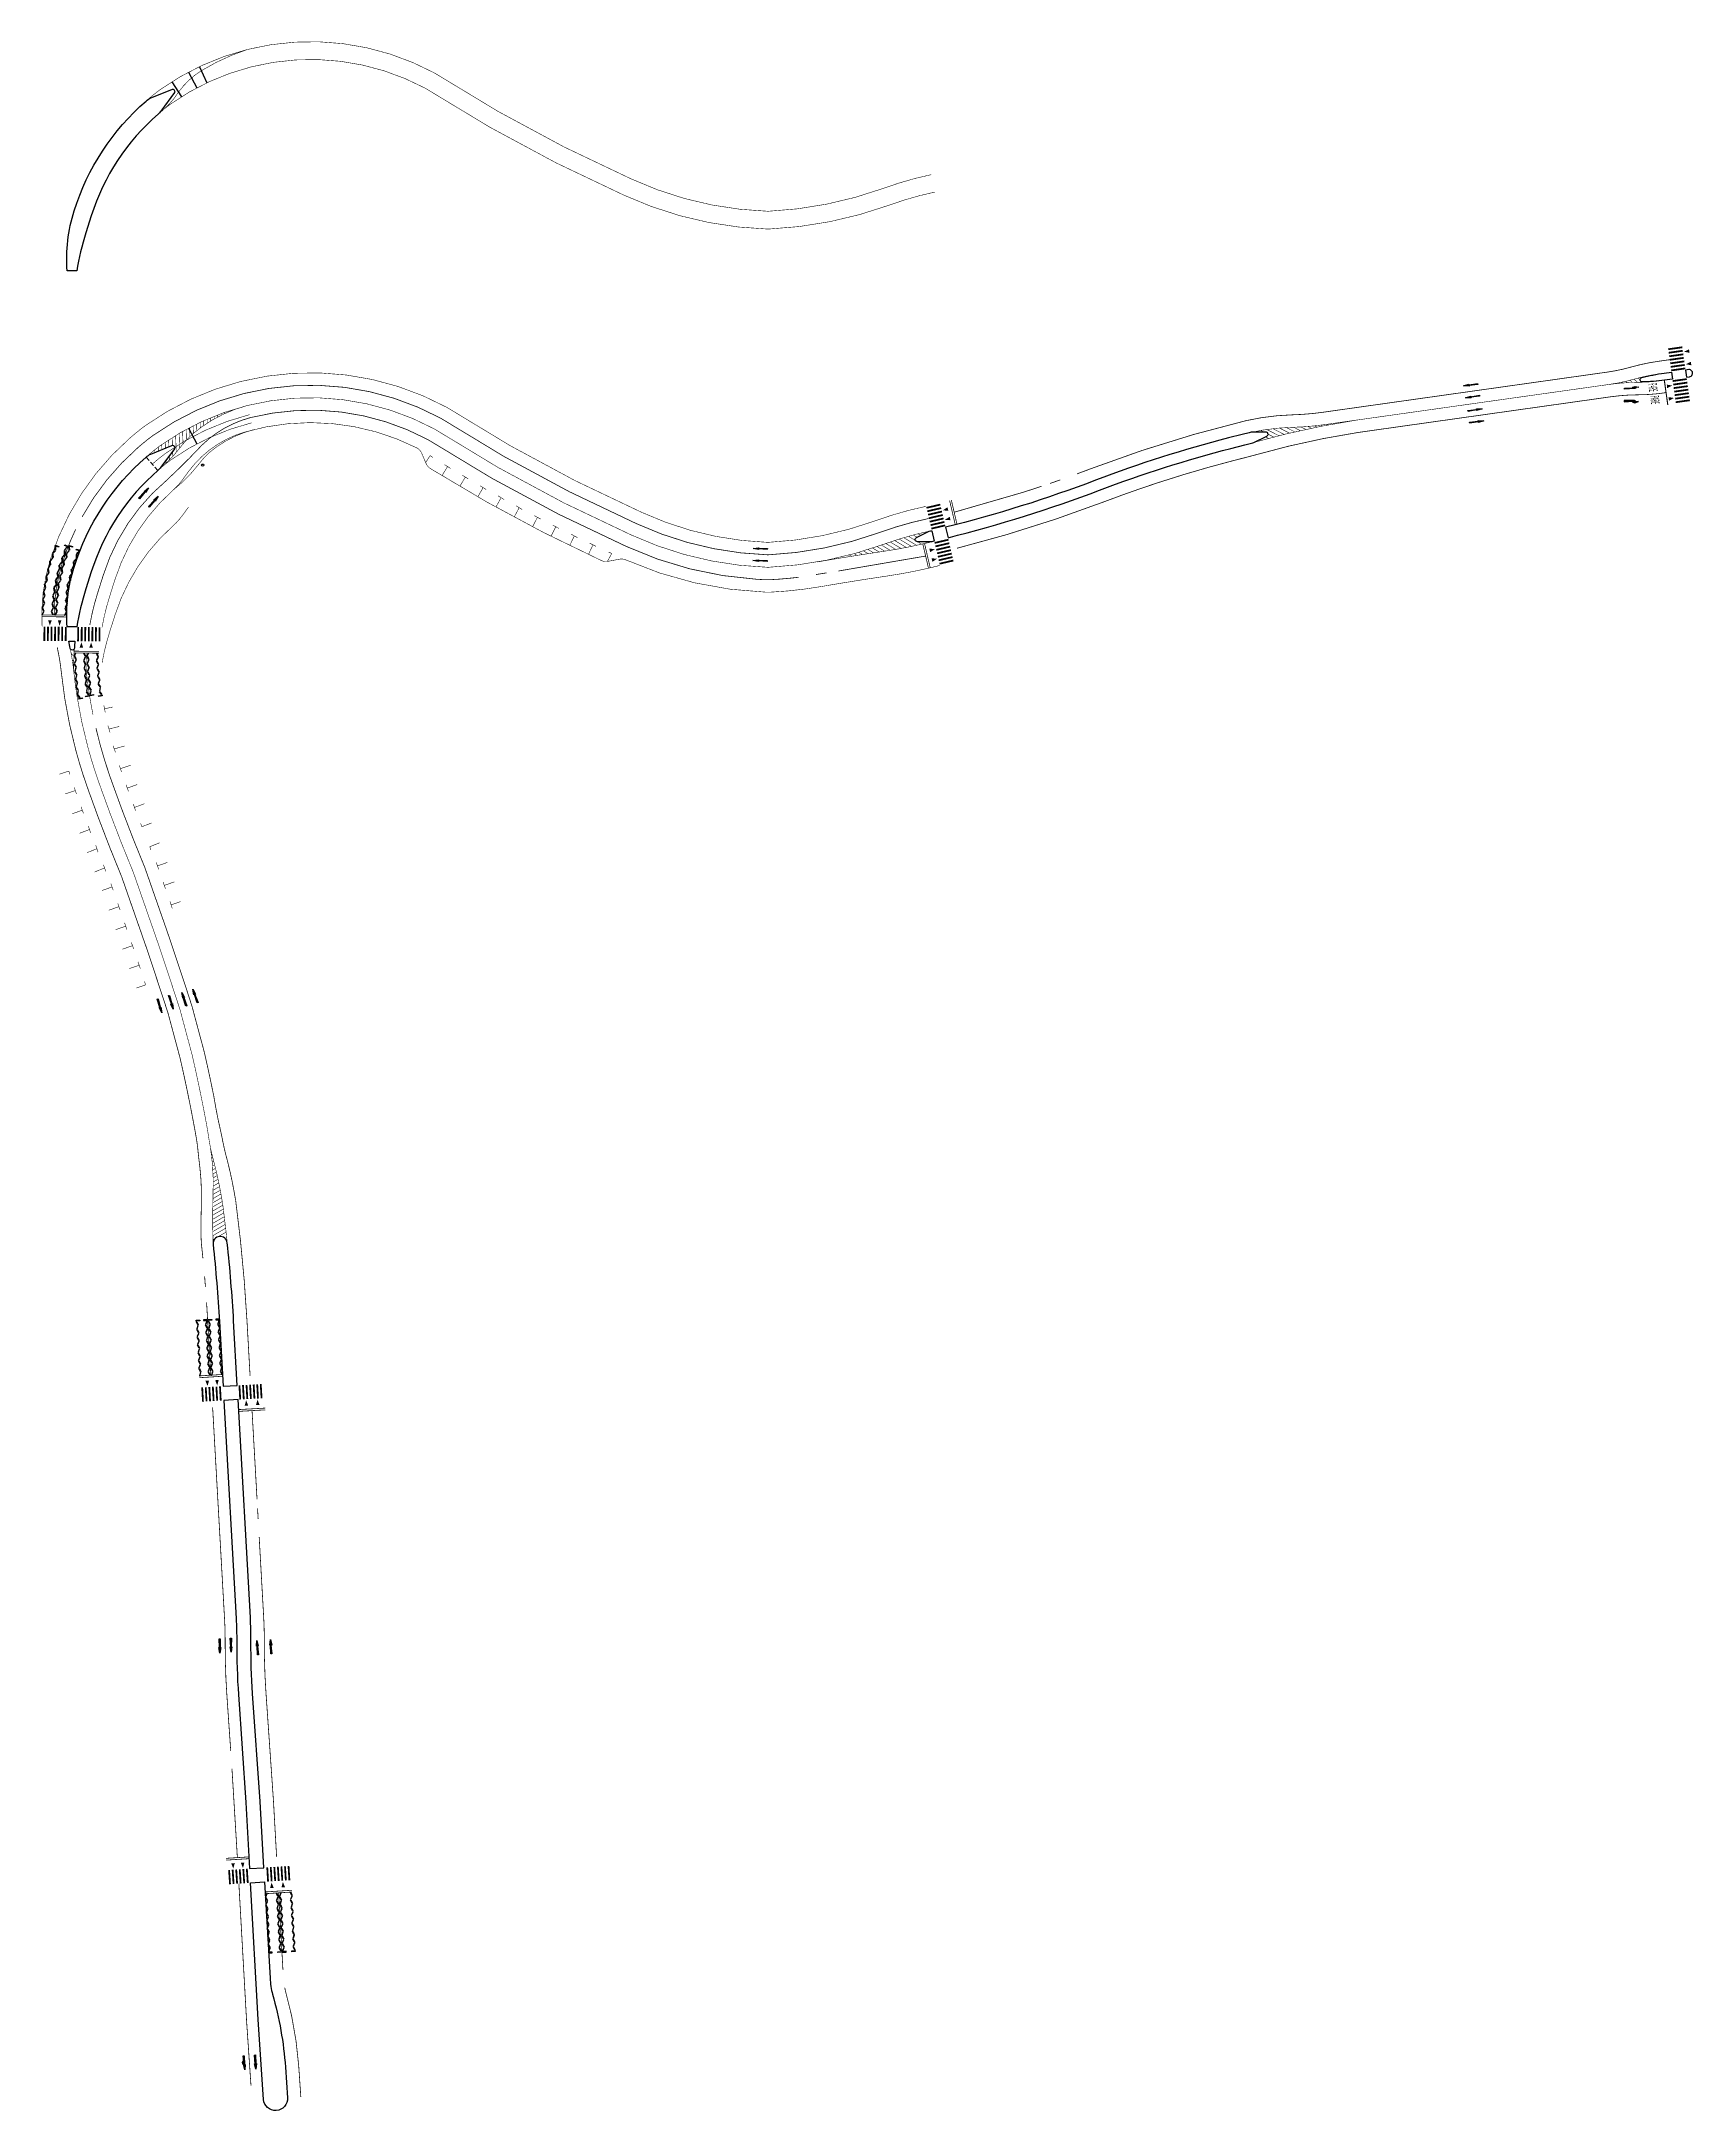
# Model space of a CAD drawing. Extents: x 350769 to 354978, y 6304672 to 6307963.
# Drawn here: x 352247 to 352711, y 6306550 to 6307131 of the extents above; entities that cross this region are included whole.
import ezdxf
from ezdxf.enums import TextEntityAlignment as Align

# ---------------------------------------------------------------- set-up
doc = ezdxf.new("R2010")
doc.units = 0
for name, pattern in [('2_2 mm', [40, 20, -20]), ('3-5', [8, 3, -5]), ('CONTINUA', [0]), ('CONTINUO', [0]), ('CONTINUOS', [0]), ('DASHED', [19.05, 12.7, -6.35])]:
    doc.linetypes.add(name, pattern=pattern)
doc.layers.get('0').update_dxf_attribs({"linetype": 'CONTINUOUS'})
for name, color, linetype in [('00_Demarc_Proyectado', 150, 'CONTINUOUS'), ('03_Pav proy_Solera Tipo A', 1, 'CONTINUOUS'), ('03_S2_Pav ext_Borde vereda', 7, 'CONTINUOUS'), ('GYS_DEMARCACION', 2, 'CONTINUOUS'), ('GYS_FLECH', 252, 'CONTINUOUS')]:
    doc.layers.add(name, color=color, linetype=linetype)
doc.styles.add('Arial', font='arial.ttf', dxfattribs={"height": 10})

msp = doc.modelspace()

# ---------------------------------------------------------------- texts
at = {"layer": '00_Demarc_Proyectado', "color": 252, "style": 'Arial', "width": 0.2}
for p in [(352698.379, 6307033.796), (352698.943, 6307030.316)]:
    msp.add_text('PARE', height=2.4, rotation=275, dxfattribs=at).set_placement(p, align=Align.CENTER)

# ---------------------------------------------------------------- blocks, each defined once
blk = doc.blocks.new('FDIR')
at = {"layer": 'GYS_FLECH'}
blk.add_hatch(color=0, dxfattribs=at).paths.add_polyline_path([(0, 0), (0.25, -1.57), (0.06, -1.57), (0.15, -4.01), (-0.15, -4.01), (-0.06, -1.57), (-0.25, -1.57)])
at = {"layer": 'GYS_FLECH', "color": 0}
blk.add_lwpolyline([(0, 0), (0.25, -1.57), (0.06, -1.57), (0.15, -4.01), (-0.15, -4.01), (-0.06, -1.57), (-0.25, -1.57)], close=True, dxfattribs=at)
blk = doc.blocks.new('*U1267')
at = {"color": 0, "linetype": 'Continuous'}
blk.add_blockref('FDIR', (0, 4.01), dxfattribs=at)
blk = doc.blocks.new('FDDER')
at = {"layer": 'GYS_DEMARCACION', "linetype": 'Continuous'}
h = blk.add_hatch(color=0, dxfattribs=at)
edge = h.paths.add_edge_path()
edge.add_line((0.07, -1.96), (0.31, -1.92))
edge.add_line((0.31, -1.92), (0.31, -1.57))
edge.add_line((0.31, -1.57), (0.5, -2.14))
edge.add_line((0.5, -2.14), (0.31, -2.56))
edge.add_line((0.31, -2.56), (0.31, -2.27))
edge.add_arc((0.33, -2.76), 0.489, 92.0212, 119.31666)
edge.add_line((0.09, -2.34), (0.15, -4.01))
edge.add_line((0.15, -4.01), (-0.15, -4.01))
edge.add_line((-0.15, -4.01), (-0.06, -1.57))
edge.add_line((-0.06, -1.57), (-0.25, -1.57))
edge.add_line((-0.25, -1.57), (0, 0))
edge.add_line((0, 0), (0.25, -1.57))
edge.add_line((0.25, -1.57), (0.06, -1.57))
edge.add_line((0.06, -1.57), (0.07, -1.96))
at = {"layer": 'GYS_DEMARCACION', "color": 0, "linetype": 'Continuous'}
blk.add_lwpolyline([(0.07, -1.96), (0.31, -1.92), (0.31, -1.57), (0.5, -2.14), (0.31, -2.56), (0.31, -2.27, 0.119665), (0.09, -2.34), (0.15, -4.01), (-0.15, -4.01), (-0.06, -1.57), (-0.25, -1.57), (0, 0), (0.25, -1.57), (0.06, -1.57)], format="xyb", close=True, dxfattribs=at)
blk = doc.blocks.new('*U1259')
at = {"color": 0, "linetype": 'Continuous'}
blk.add_blockref('FDDER', (0, 4.01), dxfattribs=at)
blk = doc.blocks.new('FIZQ')
at = {"layer": 'GYS_DEMARCACION', "linetype": 'Continuous'}
h = blk.add_hatch(color=0, dxfattribs=at)
edge = h.paths.add_edge_path()
edge.add_line((-0.27, 2.25), (-0.57, 3.01))
edge.add_line((-0.57, 3.01), (-0.27, 4.01))
edge.add_line((-0.27, 4.01), (-0.27, 3.21))
edge.add_arc((-0.28, 2.87), 0.333, -11.83962, 87.94377, ccw=False)
edge.add_line((0.05, 2.81), (0.15, 0))
edge.add_line((0.15, 0), (-0.15, 0))
edge.add_line((-0.15, 0), (-0.06, 2.43))
edge.add_arc((-0.36, 2.51), 0.306, 345.18928, 433.21492)
edge.add_line((-0.27, 2.81), (-0.27, 2.25))
at = {"layer": 'GYS_DEMARCACION', "color": 0, "linetype": 'Continuous'}
blk.add_lwpolyline([(-0.27, 2.25), (-0.57, 3.01), (-0.27, 4.01), (-0.27, 3.21, -0.465158), (0.05, 2.81), (0.15, 0), (-0.15, 0), (-0.06, 2.43, 0.404156), (-0.27, 2.81)], format="xyb", close=True, dxfattribs=at)
blk = doc.blocks.new('*U1241')
at = {"color": 0, "linetype": 'Continuous'}
blk.add_blockref('FIZQ', (0, 0), dxfattribs=at)
blk = doc.blocks.new('FDER')
at = {"layer": 'GYS_DEMARCACION', "linetype": 'Continuous'}
h = blk.add_hatch(color=0, dxfattribs=at)
edge = h.paths.add_edge_path()
edge.add_line((0.27, 2.25), (0.57, 3.01))
edge.add_line((0.57, 3.01), (0.27, 4.01))
edge.add_line((0.27, 4.01), (0.27, 3.21))
edge.add_arc((0.28, 2.87), 0.333, 92.05623, 191.83962)
edge.add_line((-0.05, 2.81), (-0.15, 0))
edge.add_line((-0.15, 0), (0.15, 0))
edge.add_line((0.15, 0), (0.06, 2.43))
edge.add_arc((0.36, 2.51), 0.306, 106.78508, 194.81072, ccw=False)
edge.add_line((0.27, 2.81), (0.27, 2.25))
at = {"layer": 'GYS_DEMARCACION', "color": 0, "linetype": 'Continuous'}
blk.add_lwpolyline([(0.27, 2.25), (0.57, 3.01), (0.27, 4.01), (0.27, 3.21, 0.465158), (-0.05, 2.81), (-0.15, 0), (0.15, 0), (0.06, 2.43, -0.404156), (0.27, 2.81)], format="xyb", close=True, dxfattribs=at)
blk = doc.blocks.new('*U1260')
at = {"color": 0, "linetype": 'Continuous'}
blk.add_blockref('FDER', (0, 0), dxfattribs=at)

# ---------------------------------------------------------------- hatches: boundary and pattern name
at = {"layer": '00_Demarc_Proyectado'}
h = msp.add_hatch(color=252, dxfattribs=at)
h.dxf.hatch_style = 1
h.paths.add_polyline_path([(352709.833, 6307043.695), (352708.438, 6307043.974), (352709.708, 6307044.58)])
h = msp.add_hatch(color=252, dxfattribs=at)
h.dxf.hatch_style = 1
h.paths.add_polyline_path([(352710.336, 6307040.187), (352708.942, 6307040.467), (352710.211, 6307041.073)])
h = msp.add_hatch(color=252, dxfattribs=at)
h.dxf.hatch_style = 1
h.paths.add_polyline_path([(352703.574, 6307033.777), (352704.837, 6307034.433), (352703.449, 6307034.663)])
h = msp.add_hatch(color=252, dxfattribs=at)
h.dxf.hatch_style = 1
h.paths.add_polyline_path([(352704.063, 6307030.268), (352705.326, 6307030.924), (352703.938, 6307031.154)])
h = msp.add_hatch(color=252, dxfattribs=at)
h.dxf.hatch_style = 1
h.paths.add_polyline_path([(352501.472, 6307000.214), (352500.277, 6306999.442), (352501.68, 6306999.344)])
h = msp.add_hatch(color=252, dxfattribs=at)
h.dxf.hatch_style = 1
h.paths.add_polyline_path([(352502.072, 6306997.55), (352500.882, 6306996.77), (352502.286, 6306996.681)])
h = msp.add_hatch(color=252, dxfattribs=at)
h.dxf.hatch_style = 1
h.paths.add_polyline_path([(352250.084, 6306987.159), (352250.177, 6306987.126), (352250.247, 6306986.143), (352250.154, 6306986.176)])
h = msp.add_hatch(color=252, dxfattribs=at)
h.dxf.hatch_style = 1
h.paths.add_polyline_path([(352250.149, 6306987.345), (352250.242, 6306987.312), (352250.915, 6306988.032), (352250.822, 6306988.064)])
h = msp.add_hatch(color=252, dxfattribs=at)
h.dxf.hatch_style = 1
h.paths.add_polyline_path([(352250.818, 6306989.233), (352250.911, 6306989.2), (352250.981, 6306988.217), (352250.888, 6306988.25)])
h = msp.add_hatch(color=252, dxfattribs=at)
h.dxf.hatch_style = 1
h.paths.add_polyline_path([(352251.813, 6306989.09), (352250.884, 6306989.419), (352250.95, 6306989.605), (352251.879, 6306989.276)])
h = msp.add_hatch(color=252, dxfattribs=at)
h.dxf.hatch_style = 1
h.paths.add_polyline_path([(352252.777, 6306986.256), (352252.87, 6306986.223), (352253.544, 6306986.942), (352253.451, 6306986.975)])
h = msp.add_hatch(color=252, dxfattribs=at)
h.dxf.hatch_style = 1
h.paths.add_polyline_path([(352253.449, 6306988.144), (352253.542, 6306988.11), (352253.61, 6306987.128), (352253.517, 6306987.161)])
h = msp.add_hatch(color=252, dxfattribs=at)
h.dxf.hatch_style = 1
h.paths.add_polyline_path([(352254.382, 6306989.19), (352253.456, 6306989.526), (352253.523, 6306989.711), (352254.449, 6306989.375)])
h = msp.add_hatch(color=252, dxfattribs=at)
h.dxf.hatch_style = 1
h.paths.add_polyline_path([(352253.499, 6306988.328), (352253.592, 6306988.295), (352254.265, 6306989.015), (352254.172, 6306989.048)])
h = msp.add_hatch(color=252, dxfattribs=at)
h.dxf.hatch_style = 1
h.paths.add_polyline_path([(352253.937, 6306987.133), (352254.03, 6306987.099), (352254.092, 6306986.116), (352253.999, 6306986.149)])
h = msp.add_hatch(color=252, dxfattribs=at)
h.dxf.hatch_style = 1
h.paths.add_polyline_path([(352254.004, 6306987.318), (352254.097, 6306987.284), (352254.776, 6306987.999), (352254.683, 6306988.032)])
h = msp.add_hatch(color=252, dxfattribs=at)
h.dxf.hatch_style = 1
h.paths.add_polyline_path([(352254.688, 6306989.201), (352254.781, 6306989.167), (352254.843, 6306988.184), (352254.75, 6306988.218)])
h = msp.add_hatch(color=252, dxfattribs=at)
h.dxf.hatch_style = 1
h.paths.add_polyline_path([(352255.682, 6306989.05), (352254.756, 6306989.386), (352254.823, 6306989.571), (352255.749, 6306989.235)])
h = msp.add_hatch(color=252, dxfattribs=at)
h.dxf.hatch_style = 1
h.paths.add_polyline_path([(352257.686, 6306988.022), (352256.757, 6306988.351), (352256.823, 6306988.537), (352257.752, 6306988.208)])
h = msp.add_hatch(color=252, dxfattribs=at)
h.dxf.hatch_style = 1
h.paths.add_polyline_path([(352256.821, 6306986.971), (352256.913, 6306986.936), (352256.956, 6306985.951), (352256.864, 6306985.987)])
h = msp.add_hatch(color=252, dxfattribs=at)
h.dxf.hatch_style = 1
h.paths.add_polyline_path([(352256.892, 6306987.155), (352256.984, 6306987.12), (352257.677, 6306987.821), (352257.585, 6306987.856)])
h = msp.add_hatch(color=252, dxfattribs=at)
h.dxf.hatch_style = 1
h.paths.add_polyline_path([(352496.584, 6306987.71), (352497.774, 6306988.49), (352496.37, 6306988.578)])
h = msp.add_hatch(color=252, dxfattribs=at)
h.dxf.hatch_style = 1
h.paths.add_polyline_path([(352248.351, 6306980.823), (352248.447, 6306980.801), (352248.633, 6306979.833), (352248.537, 6306979.855)])
h = msp.add_hatch(color=252, dxfattribs=at)
h.dxf.hatch_style = 1
h.paths.add_polyline_path([(352248.394, 6306981.015), (352248.49, 6306980.993), (352249.073, 6306981.788), (352248.977, 6306981.809)])
h = msp.add_hatch(color=252, dxfattribs=at)
h.dxf.hatch_style = 1
h.paths.add_polyline_path([(352248.834, 6306982.969), (352248.93, 6306982.948), (352249.116, 6306981.98), (352249.02, 6306982.002)])
h = msp.add_hatch(color=252, dxfattribs=at)
h.dxf.hatch_style = 1
h.paths.add_polyline_path([(352248.87, 6306983.168), (352248.967, 6306983.153), (352249.493, 6306983.987), (352249.396, 6306984.002)])
h = msp.add_hatch(color=252, dxfattribs=at)
h.dxf.hatch_style = 1
h.paths.add_polyline_path([(352249.349, 6306985.085), (352249.442, 6306985.052), (352249.512, 6306984.069), (352249.419, 6306984.102)])
h = msp.add_hatch(color=252, dxfattribs=at)
h.dxf.hatch_style = 1
h.paths.add_polyline_path([(352249.415, 6306985.271), (352249.508, 6306985.238), (352250.181, 6306985.957), (352250.088, 6306985.99)])
h = msp.add_hatch(color=252, dxfattribs=at)
h.dxf.hatch_style = 1
h.paths.add_polyline_path([(352250.994, 6306979.946), (352251.09, 6306979.923), (352251.679, 6306980.713), (352251.583, 6306980.735)])
h = msp.add_hatch(color=252, dxfattribs=at)
h.dxf.hatch_style = 1
h.paths.add_polyline_path([(352251.454, 6306981.883), (352251.55, 6306981.861), (352251.735, 6306980.893), (352251.639, 6306980.915)])
h = msp.add_hatch(color=252, dxfattribs=at)
h.dxf.hatch_style = 1
h.paths.add_polyline_path([(352251.491, 6306982.082), (352251.588, 6306982.067), (352252.115, 6306982.899), (352252.018, 6306982.914)])
h = msp.add_hatch(color=252, dxfattribs=at)
h.dxf.hatch_style = 1
h.paths.add_polyline_path([(352251.973, 6306983.998), (352252.066, 6306983.965), (352252.134, 6306982.982), (352252.041, 6306983.015)])
h = msp.add_hatch(color=252, dxfattribs=at)
h.dxf.hatch_style = 1
h.paths.add_polyline_path([(352252.039, 6306984.183), (352252.132, 6306984.15), (352252.806, 6306984.869), (352252.713, 6306984.902)])
h = msp.add_hatch(color=252, dxfattribs=at)
h.dxf.hatch_style = 1
h.paths.add_polyline_path([(352252.154, 6306980.81), (352252.25, 6306980.788), (352252.428, 6306979.819), (352252.332, 6306979.841)])
h = msp.add_hatch(color=252, dxfattribs=at)
h.dxf.hatch_style = 1
h.paths.add_polyline_path([(352252.198, 6306981.002), (352252.294, 6306980.98), (352252.883, 6306981.77), (352252.788, 6306981.792)])
h = msp.add_hatch(color=252, dxfattribs=at)
h.dxf.hatch_style = 1
h.paths.add_polyline_path([(352252.654, 6306982.953), (352252.75, 6306982.931), (352252.928, 6306981.962), (352252.832, 6306981.984)])
h = msp.add_hatch(color=252, dxfattribs=at)
h.dxf.hatch_style = 1
h.paths.add_polyline_path([(352252.692, 6306983.152), (352252.789, 6306983.136), (352253.321, 6306983.965), (352253.224, 6306983.981)])
h = msp.add_hatch(color=252, dxfattribs=at)
h.dxf.hatch_style = 1
h.paths.add_polyline_path([(352252.711, 6306986.071), (352252.804, 6306986.038), (352252.872, 6306985.055), (352252.779, 6306985.088)])
h = msp.add_hatch(color=252, dxfattribs=at)
h.dxf.hatch_style = 1
h.paths.add_polyline_path([(352253.186, 6306985.065), (352253.279, 6306985.031), (352253.341, 6306984.048), (352253.248, 6306984.081)])
h = msp.add_hatch(color=252, dxfattribs=at)
h.dxf.hatch_style = 1
h.paths.add_polyline_path([(352253.253, 6306985.25), (352253.346, 6306985.216), (352254.025, 6306985.931), (352253.932, 6306985.964)])
h = msp.add_hatch(color=252, dxfattribs=at)
h.dxf.hatch_style = 1
h.paths.add_polyline_path([(352254.912, 6306980.872), (352255.008, 6306980.85), (352255.59, 6306981.644), (352255.494, 6306981.666)])
h = msp.add_hatch(color=252, dxfattribs=at)
h.dxf.hatch_style = 1
h.paths.add_polyline_path([(352255.351, 6306982.826), (352255.447, 6306982.804), (352255.634, 6306981.837), (352255.537, 6306981.858)])
h = msp.add_hatch(color=252, dxfattribs=at)
h.dxf.hatch_style = 1
h.paths.add_polyline_path([(352255.498, 6306983.015), (352255.595, 6306982.998), (352256.144, 6306983.816), (352256.047, 6306983.834)])
h = msp.add_hatch(color=252, dxfattribs=at)
h.dxf.hatch_style = 1
h.paths.add_polyline_path([(352256.03, 6306984.918), (352256.122, 6306984.883), (352256.165, 6306983.898), (352256.073, 6306983.934)])
h = msp.add_hatch(color=252, dxfattribs=at)
h.dxf.hatch_style = 1
h.paths.add_polyline_path([(352256.101, 6306985.102), (352256.193, 6306985.067), (352256.885, 6306985.767), (352256.793, 6306985.803)])
h = msp.add_hatch(color=252, dxfattribs=at)
h.dxf.hatch_style = 1
h.paths.add_polyline_path([(352497.216, 6306985.001), (352498.405, 6306985.781), (352497.002, 6306985.869)])
h = msp.add_hatch(color=252, dxfattribs=at)
h.dxf.hatch_style = 1
h.paths.add_polyline_path([(352247.415, 6306974.425), (352247.513, 6306974.418), (352247.972, 6306975.29), (352247.874, 6306975.297)])
h = msp.add_hatch(color=252, dxfattribs=at)
h.dxf.hatch_style = 1
h.paths.add_polyline_path([(352247.562, 6306976.423), (352247.66, 6306976.416), (352247.987, 6306975.486), (352247.889, 6306975.493)])
h = msp.add_hatch(color=252, dxfattribs=at)
h.dxf.hatch_style = 1
h.paths.add_polyline_path([(352247.576, 6306976.62), (352247.675, 6306976.612), (352248.134, 6306977.484), (352248.036, 6306977.491)])
h = msp.add_hatch(color=252, dxfattribs=at)
h.dxf.hatch_style = 1
h.paths.add_polyline_path([(352247.868, 6306978.676), (352247.964, 6306978.654), (352248.151, 6306977.687), (352248.055, 6306977.708)])
h = msp.add_hatch(color=252, dxfattribs=at)
h.dxf.hatch_style = 1
h.paths.add_polyline_path([(352247.911, 6306978.868), (352248.008, 6306978.846), (352248.59, 6306979.641), (352248.494, 6306979.663)])
h = msp.add_hatch(color=252, dxfattribs=at)
h.dxf.hatch_style = 1
h.paths.add_polyline_path([(352250.171, 6306975.339), (352250.27, 6306975.331), (352250.595, 6306974.401), (352250.496, 6306974.409)])
h = msp.add_hatch(color=252, dxfattribs=at)
h.dxf.hatch_style = 1
h.paths.add_polyline_path([(352250.186, 6306975.535), (352250.284, 6306975.528), (352250.745, 6306976.399), (352250.647, 6306976.406)])
h = msp.add_hatch(color=252, dxfattribs=at)
h.dxf.hatch_style = 1
h.paths.add_polyline_path([(352250.481, 6306977.591), (352250.577, 6306977.569), (352250.762, 6306976.601), (352250.666, 6306976.623)])
h = msp.add_hatch(color=252, dxfattribs=at)
h.dxf.hatch_style = 1
h.paths.add_polyline_path([(352250.525, 6306977.783), (352250.621, 6306977.762), (352251.205, 6306978.555), (352251.109, 6306978.577)])
h = msp.add_hatch(color=252, dxfattribs=at)
h.dxf.hatch_style = 1
h.paths.add_polyline_path([(352250.968, 6306979.737), (352251.064, 6306979.715), (352251.249, 6306978.747), (352251.152, 6306978.769)])
h = msp.add_hatch(color=252, dxfattribs=at)
h.dxf.hatch_style = 1
h.paths.add_polyline_path([(352251.166, 6306974.421), (352251.264, 6306974.413), (352251.731, 6306975.281), (352251.632, 6306975.289)])
h = msp.add_hatch(color=252, dxfattribs=at)
h.dxf.hatch_style = 1
h.paths.add_polyline_path([(352251.329, 6306976.417), (352251.428, 6306976.409), (352251.747, 6306975.477), (352251.649, 6306975.485)])
h = msp.add_hatch(color=252, dxfattribs=at)
h.dxf.hatch_style = 1
h.paths.add_polyline_path([(352251.345, 6306976.614), (352251.444, 6306976.606), (352251.91, 6306977.474), (352251.812, 6306977.482)])
h = msp.add_hatch(color=252, dxfattribs=at)
h.dxf.hatch_style = 1
h.paths.add_polyline_path([(352251.654, 6306978.668), (352251.75, 6306978.645), (352251.928, 6306977.676), (352251.832, 6306977.699)])
h = msp.add_hatch(color=252, dxfattribs=at)
h.dxf.hatch_style = 1
h.paths.add_polyline_path([(352251.698, 6306978.86), (352251.794, 6306978.837), (352252.383, 6306979.627), (352252.288, 6306979.65)])
h = msp.add_hatch(color=252, dxfattribs=at)
h.dxf.hatch_style = 1
h.paths.add_polyline_path([(352253.807, 6306974.36), (352253.905, 6306974.353), (352254.364, 6306975.225), (352254.266, 6306975.232)])
h = msp.add_hatch(color=252, dxfattribs=at)
h.dxf.hatch_style = 1
h.paths.add_polyline_path([(352253.954, 6306976.358), (352254.052, 6306976.351), (352254.379, 6306975.421), (352254.281, 6306975.428)])
h = msp.add_hatch(color=252, dxfattribs=at)
h.dxf.hatch_style = 1
h.paths.add_polyline_path([(352253.968, 6306976.554), (352254.067, 6306976.547), (352254.526, 6306977.419), (352254.428, 6306977.426)])
h = msp.add_hatch(color=252, dxfattribs=at)
h.dxf.hatch_style = 1
h.paths.add_polyline_path([(352254.26, 6306978.611), (352254.356, 6306978.589), (352254.543, 6306977.622), (352254.447, 6306977.643)])
h = msp.add_hatch(color=252, dxfattribs=at)
h.dxf.hatch_style = 1
h.paths.add_polyline_path([(352254.304, 6306978.803), (352254.4, 6306978.781), (352254.982, 6306979.576), (352254.886, 6306979.598)])
h = msp.add_hatch(color=252, dxfattribs=at)
h.dxf.hatch_style = 1
h.paths.add_polyline_path([(352254.868, 6306980.679), (352254.964, 6306980.658), (352255.151, 6306979.69), (352255.055, 6306979.712)])
h = msp.add_hatch(color=252, dxfattribs=at)
h.dxf.hatch_style = 1
h.paths.add_polyline_path([(352247.091, 6306970.036), (352247.189, 6306970.029), (352247.649, 6306970.901), (352247.551, 6306970.908)])
h = msp.add_hatch(color=252, dxfattribs=at)
h.dxf.hatch_style = 1
h.paths.add_polyline_path([(352247.238, 6306972.034), (352247.337, 6306972.027), (352247.663, 6306971.097), (352247.565, 6306971.105)])
h = msp.add_hatch(color=252, dxfattribs=at)
h.dxf.hatch_style = 1
h.paths.add_polyline_path([(352247.253, 6306972.231), (352247.351, 6306972.224), (352247.811, 6306973.095), (352247.712, 6306973.103)])
h = msp.add_hatch(color=252, dxfattribs=at)
h.dxf.hatch_style = 1
h.paths.add_polyline_path([(352247.4, 6306974.229), (352247.498, 6306974.221), (352247.825, 6306973.292), (352247.727, 6306973.299)])
h = msp.add_hatch(color=252, dxfattribs=at)
h.dxf.hatch_style = 1
h.paths.add_polyline_path([(352249.841, 6306970.951), (352249.939, 6306970.943), (352250.264, 6306970.013), (352250.166, 6306970.021)])
h = msp.add_hatch(color=252, dxfattribs=at)
h.dxf.hatch_style = 1
h.paths.add_polyline_path([(352249.855, 6306971.147), (352249.954, 6306971.14), (352250.415, 6306972.011), (352250.316, 6306972.018)])
h = msp.add_hatch(color=252, dxfattribs=at)
h.dxf.hatch_style = 1
h.paths.add_polyline_path([(352250.006, 6306973.145), (352250.104, 6306973.137), (352250.429, 6306972.207), (352250.331, 6306972.215)])
h = msp.add_hatch(color=252, dxfattribs=at)
h.dxf.hatch_style = 1
h.paths.add_polyline_path([(352250.021, 6306973.341), (352250.119, 6306973.334), (352250.58, 6306974.205), (352250.482, 6306974.212)])
h = msp.add_hatch(color=252, dxfattribs=at)
h.dxf.hatch_style = 1
h.paths.add_polyline_path([(352250.807, 6306970.035), (352250.906, 6306970.027), (352251.372, 6306970.895), (352251.274, 6306970.903)])
h = msp.add_hatch(color=252, dxfattribs=at)
h.dxf.hatch_style = 1
h.paths.add_polyline_path([(352250.971, 6306972.031), (352251.069, 6306972.023), (352251.388, 6306971.091), (352251.29, 6306971.099)])
h = msp.add_hatch(color=252, dxfattribs=at)
h.dxf.hatch_style = 1
h.paths.add_polyline_path([(352250.987, 6306972.228), (352251.085, 6306972.22), (352251.551, 6306973.088), (352251.453, 6306973.096)])
h = msp.add_hatch(color=252, dxfattribs=at)
h.dxf.hatch_style = 1
h.paths.add_polyline_path([(352251.15, 6306974.224), (352251.248, 6306974.216), (352251.567, 6306973.284), (352251.469, 6306973.292)])
h = msp.add_hatch(color=252, dxfattribs=at)
h.dxf.hatch_style = 1
h.paths.add_polyline_path([(352253.483, 6306969.971), (352253.581, 6306969.964), (352254.041, 6306970.836), (352253.943, 6306970.843)])
h = msp.add_hatch(color=252, dxfattribs=at)
h.dxf.hatch_style = 1
h.paths.add_polyline_path([(352253.63, 6306971.969), (352253.729, 6306971.962), (352254.055, 6306971.032), (352253.957, 6306971.04)])
h = msp.add_hatch(color=252, dxfattribs=at)
h.dxf.hatch_style = 1
h.paths.add_polyline_path([(352253.645, 6306972.166), (352253.743, 6306972.158), (352254.203, 6306973.03), (352254.104, 6306973.037)])
h = msp.add_hatch(color=252, dxfattribs=at)
h.dxf.hatch_style = 1
h.paths.add_polyline_path([(352253.792, 6306974.164), (352253.89, 6306974.156), (352254.217, 6306973.227), (352254.119, 6306973.234)])
h = msp.add_hatch(color=252, dxfattribs=at)
h.dxf.hatch_style = 1
h.paths.add_polyline_path([(352248.936, 6306968.55), (352249.371, 6306967.196), (352249.831, 6306968.526)])
h = msp.add_hatch(color=252, dxfattribs=at)
h.dxf.hatch_style = 1
h.paths.add_polyline_path([(352251.654, 6306968.514), (352252.088, 6306967.16), (352252.548, 6306968.489)])
h = msp.add_hatch(color=252, dxfattribs=at)
h.dxf.hatch_style = 1
h.paths.add_polyline_path([(352256.648, 6306959.347), (352256.55, 6306959.348), (352256.25, 6306958.638), (352256.348, 6306958.639)])
h = msp.add_hatch(color=252, dxfattribs=at)
h.dxf.hatch_style = 1
h.paths.add_polyline_path([(352256.755, 6306957.543), (352256.656, 6306957.542), (352256.252, 6306958.441), (352256.351, 6306958.442)])
h = msp.add_hatch(color=252, dxfattribs=at)
h.dxf.hatch_style = 1
h.paths.add_polyline_path([(352258.667, 6306960.823), (352258.232, 6306962.177), (352257.773, 6306960.847)])
h = msp.add_hatch(color=252, dxfattribs=at)
h.dxf.hatch_style = 1
h.paths.add_polyline_path([(352259.417, 6306958.22), (352259.318, 6306958.221), (352258.918, 6306957.32), (352259.017, 6306957.319)])
h = msp.add_hatch(color=252, dxfattribs=at)
h.dxf.hatch_style = 1
h.paths.add_polyline_path([(352259.418, 6306958.417), (352259.32, 6306958.418), (352258.931, 6306959.323), (352259.03, 6306959.323)])
h = msp.add_hatch(color=252, dxfattribs=at)
h.dxf.hatch_style = 1
h.paths.add_polyline_path([(352260.239, 6306959.31), (352260.141, 6306959.311), (352259.841, 6306958.601), (352259.939, 6306958.602)])
h = msp.add_hatch(color=252, dxfattribs=at)
h.dxf.hatch_style = 1
h.paths.add_polyline_path([(352260.346, 6306957.507), (352260.247, 6306957.506), (352259.843, 6306958.404), (352259.942, 6306958.405)])
h = msp.add_hatch(color=252, dxfattribs=at)
h.dxf.hatch_style = 1
h.paths.add_polyline_path([(352261.384, 6306960.786), (352260.949, 6306962.14), (352260.49, 6306960.811)])
h = msp.add_hatch(color=252, dxfattribs=at)
h.dxf.hatch_style = 1
h.paths.add_polyline_path([(352262.976, 6306958.389), (352262.877, 6306958.388), (352262.473, 6306959.287), (352262.572, 6306959.288)])
h = msp.add_hatch(color=252, dxfattribs=at)
h.dxf.hatch_style = 1
h.paths.add_polyline_path([(352262.978, 6306958.192), (352262.88, 6306958.191), (352262.496, 6306957.284), (352262.594, 6306957.285)])
h = msp.add_hatch(color=252, dxfattribs=at)
h.dxf.hatch_style = 1
h.paths.add_polyline_path([(352256.757, 6306957.346), (352256.659, 6306957.345), (352256.275, 6306956.438), (352256.373, 6306956.439)])
h = msp.add_hatch(color=252, dxfattribs=at)
h.dxf.hatch_style = 1
h.paths.add_polyline_path([(352256.78, 6306955.343), (352256.681, 6306955.342), (352256.277, 6306956.241), (352256.375, 6306956.242)])
h = msp.add_hatch(color=252, dxfattribs=at)
h.dxf.hatch_style = 1
h.paths.add_polyline_path([(352256.778, 6306955.198), (352256.68, 6306955.189), (352256.365, 6306954.255), (352256.463, 6306954.264)])
h = msp.add_hatch(color=252, dxfattribs=at)
h.dxf.hatch_style = 1
h.paths.add_polyline_path([(352256.951, 6306953.202), (352256.853, 6306953.193), (352256.382, 6306954.059), (352256.48, 6306954.068)])
h = msp.add_hatch(color=252, dxfattribs=at)
h.dxf.hatch_style = 1
h.paths.add_polyline_path([(352256.968, 6306953.006), (352256.87, 6306952.997), (352256.555, 6306952.063), (352256.653, 6306952.072)])
h = msp.add_hatch(color=252, dxfattribs=at)
h.dxf.hatch_style = 1
h.paths.add_polyline_path([(352257.144, 6306951.039), (352257.045, 6306951.032), (352256.587, 6306951.904), (352256.685, 6306951.912)])
h = msp.add_hatch(color=252, dxfattribs=at)
h.dxf.hatch_style = 1
h.paths.add_polyline_path([(352259.404, 6306956.217), (352259.305, 6306956.217), (352258.917, 6306957.123), (352259.016, 6306957.122)])
h = msp.add_hatch(color=252, dxfattribs=at)
h.dxf.hatch_style = 1
h.paths.add_polyline_path([(352259.4, 6306956.071), (352259.301, 6306956.065), (352258.97, 6306955.137), (352259.068, 6306955.143)])
h = msp.add_hatch(color=252, dxfattribs=at)
h.dxf.hatch_style = 1
h.paths.add_polyline_path([(352259.537, 6306954.073), (352259.439, 6306954.066), (352258.984, 6306954.94), (352259.082, 6306954.947)])
h = msp.add_hatch(color=252, dxfattribs=at)
h.dxf.hatch_style = 1
h.paths.add_polyline_path([(352259.551, 6306953.876), (352259.452, 6306953.869), (352259.121, 6306952.941), (352259.219, 6306952.948)])
h = msp.add_hatch(color=252, dxfattribs=at)
h.dxf.hatch_style = 1
h.paths.add_polyline_path([(352259.691, 6306951.907), (352259.593, 6306951.902), (352259.15, 6306952.782), (352259.248, 6306952.787)])
h = msp.add_hatch(color=252, dxfattribs=at)
h.dxf.hatch_style = 1
h.paths.add_polyline_path([(352259.702, 6306951.71), (352259.604, 6306951.705), (352259.26, 6306950.782), (352259.358, 6306950.787)])
h = msp.add_hatch(color=252, dxfattribs=at)
h.dxf.hatch_style = 1
h.paths.add_polyline_path([(352260.348, 6306957.31), (352260.25, 6306957.308), (352259.866, 6306956.401), (352259.964, 6306956.402)])
h = msp.add_hatch(color=252, dxfattribs=at)
h.dxf.hatch_style = 1
h.paths.add_polyline_path([(352260.371, 6306955.306), (352260.272, 6306955.305), (352259.868, 6306956.204), (352259.966, 6306956.205)])
h = msp.add_hatch(color=252, dxfattribs=at)
h.dxf.hatch_style = 1
h.paths.add_polyline_path([(352260.369, 6306955.161), (352260.271, 6306955.153), (352259.956, 6306954.219), (352260.054, 6306954.227)])
h = msp.add_hatch(color=252, dxfattribs=at)
h.dxf.hatch_style = 1
h.paths.add_polyline_path([(352260.542, 6306953.165), (352260.444, 6306953.157), (352259.973, 6306954.022), (352260.071, 6306954.031)])
h = msp.add_hatch(color=252, dxfattribs=at)
h.dxf.hatch_style = 1
h.paths.add_polyline_path([(352260.559, 6306952.969), (352260.461, 6306952.96), (352260.146, 6306952.027), (352260.244, 6306952.035)])
h = msp.add_hatch(color=252, dxfattribs=at)
h.dxf.hatch_style = 1
h.paths.add_polyline_path([(352260.735, 6306951.003), (352260.636, 6306950.996), (352260.178, 6306951.868), (352260.276, 6306951.875)])
h = msp.add_hatch(color=252, dxfattribs=at)
h.dxf.hatch_style = 1
h.paths.add_polyline_path([(352263.001, 6306956.189), (352262.902, 6306956.188), (352262.498, 6306957.087), (352262.596, 6306957.088)])
h = msp.add_hatch(color=252, dxfattribs=at)
h.dxf.hatch_style = 1
h.paths.add_polyline_path([(352262.999, 6306956.044), (352262.901, 6306956.035), (352262.586, 6306955.101), (352262.684, 6306955.11)])
h = msp.add_hatch(color=252, dxfattribs=at)
h.dxf.hatch_style = 1
h.paths.add_polyline_path([(352263.172, 6306954.048), (352263.074, 6306954.039), (352262.603, 6306954.905), (352262.701, 6306954.914)])
h = msp.add_hatch(color=252, dxfattribs=at)
h.dxf.hatch_style = 1
h.paths.add_polyline_path([(352263.189, 6306953.852), (352263.091, 6306953.843), (352262.776, 6306952.909), (352262.874, 6306952.918)])
h = msp.add_hatch(color=252, dxfattribs=at)
h.dxf.hatch_style = 1
h.paths.add_polyline_path([(352263.365, 6306951.885), (352263.266, 6306951.878), (352262.808, 6306952.751), (352262.906, 6306952.758)])
h = msp.add_hatch(color=252, dxfattribs=at)
h.dxf.hatch_style = 1
h.paths.add_polyline_path([(352263.379, 6306951.689), (352263.281, 6306951.682), (352262.953, 6306950.753), (352263.051, 6306950.76)])
h = msp.add_hatch(color=252, dxfattribs=at)
h.dxf.hatch_style = 1
h.paths.add_polyline_path([(352257.347, 6306948.965), (352257.251, 6306948.946), (352256.689, 6306949.756), (352256.786, 6306949.775)])
h = msp.add_hatch(color=252, dxfattribs=at)
h.dxf.hatch_style = 1
h.paths.add_polyline_path([(352257.158, 6306950.843), (352257.06, 6306950.836), (352256.732, 6306949.906), (352256.83, 6306949.914)])
h = msp.add_hatch(color=252, dxfattribs=at)
h.dxf.hatch_style = 1
h.paths.add_polyline_path([(352257.385, 6306948.772), (352257.289, 6306948.753), (352257.077, 6306947.791), (352257.174, 6306947.81)])
h = msp.add_hatch(color=252, dxfattribs=at)
h.dxf.hatch_style = 1
h.paths.add_polyline_path([(352257.773, 6306946.807), (352257.677, 6306946.788), (352257.115, 6306947.597), (352257.212, 6306947.616)])
h = msp.add_hatch(color=252, dxfattribs=at)
h.dxf.hatch_style = 1
h.paths.add_polyline_path([(352257.508, 6306946.554), (352258.475, 6306946.744), (352258.513, 6306946.551), (352257.546, 6306946.36)])
h = msp.add_hatch(color=252, dxfattribs=at)
h.dxf.hatch_style = 1
h.paths.add_polyline_path([(352259.94, 6306949.78), (352259.843, 6306949.763), (352259.296, 6306950.582), (352259.393, 6306950.6)])
h = msp.add_hatch(color=252, dxfattribs=at)
h.dxf.hatch_style = 1
h.paths.add_polyline_path([(352259.393, 6306947.247), (352260.363, 6306947.42), (352260.398, 6306947.226), (352259.428, 6306947.053)])
h = msp.add_hatch(color=252, dxfattribs=at)
h.dxf.hatch_style = 1
h.paths.add_polyline_path([(352259.975, 6306949.586), (352259.878, 6306949.569), (352259.649, 6306948.61), (352259.746, 6306948.628)])
h = msp.add_hatch(color=252, dxfattribs=at)
h.dxf.hatch_style = 1
h.paths.add_polyline_path([(352260.328, 6306947.614), (352260.231, 6306947.597), (352259.684, 6306948.416), (352259.781, 6306948.434)])
h = msp.add_hatch(color=252, dxfattribs=at)
h.dxf.hatch_style = 1
h.paths.add_polyline_path([(352260.938, 6306948.929), (352260.842, 6306948.91), (352260.28, 6306949.719), (352260.377, 6306949.739)])
h = msp.add_hatch(color=252, dxfattribs=at)
h.dxf.hatch_style = 1
h.paths.add_polyline_path([(352260.749, 6306950.806), (352260.651, 6306950.799), (352260.323, 6306949.87), (352260.421, 6306949.877)])
h = msp.add_hatch(color=252, dxfattribs=at)
h.dxf.hatch_style = 1
h.paths.add_polyline_path([(352260.629, 6306947.525), (352261.595, 6306947.716), (352261.634, 6306947.523), (352260.667, 6306947.332)])
h = msp.add_hatch(color=252, dxfattribs=at)
h.dxf.hatch_style = 1
h.paths.add_polyline_path([(352260.977, 6306948.736), (352260.88, 6306948.716), (352260.668, 6306947.754), (352260.765, 6306947.773)])
h = msp.add_hatch(color=252, dxfattribs=at)
h.dxf.hatch_style = 1
h.paths.add_polyline_path([(352263.568, 6306949.812), (352263.472, 6306949.792), (352262.91, 6306950.602), (352263.007, 6306950.621)])
h = msp.add_hatch(color=252, dxfattribs=at)
h.dxf.hatch_style = 1
h.paths.add_polyline_path([(352263.066, 6306947.269), (352264.033, 6306947.46), (352264.071, 6306947.266), (352263.104, 6306947.075)])
h = msp.add_hatch(color=252, dxfattribs=at)
h.dxf.hatch_style = 1
h.paths.add_polyline_path([(352263.606, 6306949.618), (352263.51, 6306949.599), (352263.298, 6306948.637), (352263.395, 6306948.656)])
h = msp.add_hatch(color=252, dxfattribs=at)
h.dxf.hatch_style = 1
h.paths.add_polyline_path([(352263.995, 6306947.653), (352263.898, 6306947.634), (352263.336, 6306948.443), (352263.433, 6306948.463)])
h = msp.add_hatch(color=252, dxfattribs=at)
h.dxf.hatch_style = 1
h.paths.add_polyline_path([(352291.474, 6306771.766), (352290.49, 6306771.71), (352290.479, 6306771.907), (352291.463, 6306771.962)])
h = msp.add_hatch(color=252, dxfattribs=at)
h.dxf.hatch_style = 1
h.paths.add_polyline_path([(352290.501, 6306771.514), (352290.6, 6306771.519), (352291.044, 6306770.64), (352290.946, 6306770.634)])
h = msp.add_hatch(color=252, dxfattribs=at)
h.dxf.hatch_style = 1
h.paths.add_polyline_path([(352292.504, 6306771.839), (352293.488, 6306771.896), (352293.476, 6306772.093), (352292.492, 6306772.035)])
h = msp.add_hatch(color=252, dxfattribs=at)
h.dxf.hatch_style = 1
h.paths.add_polyline_path([(352293.499, 6306771.7), (352293.401, 6306771.694), (352293.06, 6306770.769), (352293.159, 6306770.775)])
h = msp.add_hatch(color=252, dxfattribs=at)
h.dxf.hatch_style = 1
h.paths.add_polyline_path([(352294.834, 6306771.973), (352293.85, 6306771.917), (352293.839, 6306772.114), (352294.823, 6306772.17)])
h = msp.add_hatch(color=252, dxfattribs=at)
h.dxf.hatch_style = 1
h.paths.add_polyline_path([(352293.861, 6306771.721), (352293.96, 6306771.726), (352294.404, 6306770.847), (352294.306, 6306770.841)])
h = msp.add_hatch(color=252, dxfattribs=at)
h.dxf.hatch_style = 1
h.paths.add_polyline_path([(352295.965, 6306772.018), (352296.948, 6306772.073), (352296.937, 6306772.269), (352295.954, 6306772.214)])
h = msp.add_hatch(color=252, dxfattribs=at)
h.dxf.hatch_style = 1
h.paths.add_polyline_path([(352296.959, 6306771.876), (352296.861, 6306771.87), (352296.518, 6306770.947), (352296.616, 6306770.952)])
h = msp.add_hatch(color=252, dxfattribs=at)
h.dxf.hatch_style = 1
h.paths.add_polyline_path([(352290.614, 6306769.513), (352290.712, 6306769.519), (352291.055, 6306770.443), (352290.957, 6306770.437)])
h = msp.add_hatch(color=252, dxfattribs=at)
h.dxf.hatch_style = 1
h.paths.add_polyline_path([(352290.625, 6306769.317), (352290.723, 6306769.322), (352291.168, 6306768.443), (352291.069, 6306768.437)])
h = msp.add_hatch(color=252, dxfattribs=at)
h.dxf.hatch_style = 1
h.paths.add_polyline_path([(352290.738, 6306767.317), (352290.836, 6306767.322), (352291.179, 6306768.246), (352291.08, 6306768.24)])
h = msp.add_hatch(color=252, dxfattribs=at)
h.dxf.hatch_style = 1
h.paths.add_polyline_path([(352290.749, 6306767.12), (352290.847, 6306767.125), (352291.291, 6306766.246), (352291.193, 6306766.24)])
h = msp.add_hatch(color=252, dxfattribs=at)
h.dxf.hatch_style = 1
h.paths.add_polyline_path([(352290.861, 6306765.12), (352290.96, 6306765.125), (352291.303, 6306766.049), (352291.204, 6306766.044)])
h = msp.add_hatch(color=252, dxfattribs=at)
h.dxf.hatch_style = 1
h.paths.add_polyline_path([(352293.617, 6306769.7), (352293.518, 6306769.694), (352293.072, 6306770.573), (352293.17, 6306770.578)])
h = msp.add_hatch(color=252, dxfattribs=at)
h.dxf.hatch_style = 1
h.paths.add_polyline_path([(352293.628, 6306769.503), (352293.53, 6306769.497), (352293.189, 6306768.573), (352293.288, 6306768.579)])
h = msp.add_hatch(color=252, dxfattribs=at)
h.dxf.hatch_style = 1
h.paths.add_polyline_path([(352293.746, 6306767.503), (352293.647, 6306767.498), (352293.201, 6306768.376), (352293.299, 6306768.382)])
h = msp.add_hatch(color=252, dxfattribs=at)
h.dxf.hatch_style = 1
h.paths.add_polyline_path([(352293.757, 6306767.307), (352293.659, 6306767.301), (352293.319, 6306766.376), (352293.417, 6306766.382)])
h = msp.add_hatch(color=252, dxfattribs=at)
h.dxf.hatch_style = 1
h.paths.add_polyline_path([(352293.875, 6306765.307), (352293.777, 6306765.301), (352293.33, 6306766.179), (352293.428, 6306766.185)])
h = msp.add_hatch(color=252, dxfattribs=at)
h.dxf.hatch_style = 1
h.paths.add_polyline_path([(352293.974, 6306769.72), (352294.072, 6306769.726), (352294.415, 6306770.65), (352294.317, 6306770.644)])
h = msp.add_hatch(color=252, dxfattribs=at)
h.dxf.hatch_style = 1
h.paths.add_polyline_path([(352293.985, 6306769.524), (352294.083, 6306769.529), (352294.528, 6306768.65), (352294.429, 6306768.644)])
h = msp.add_hatch(color=252, dxfattribs=at)
h.dxf.hatch_style = 1
h.paths.add_polyline_path([(352294.098, 6306767.524), (352294.196, 6306767.529), (352294.539, 6306768.453), (352294.44, 6306768.447)])
h = msp.add_hatch(color=252, dxfattribs=at)
h.dxf.hatch_style = 1
h.paths.add_polyline_path([(352294.109, 6306767.327), (352294.207, 6306767.332), (352294.651, 6306766.453), (352294.553, 6306766.447)])
h = msp.add_hatch(color=252, dxfattribs=at)
h.dxf.hatch_style = 1
h.paths.add_polyline_path([(352294.221, 6306765.327), (352294.32, 6306765.332), (352294.663, 6306766.256), (352294.564, 6306766.251)])
h = msp.add_hatch(color=252, dxfattribs=at)
h.dxf.hatch_style = 1
h.paths.add_polyline_path([(352297.071, 6306769.876), (352296.973, 6306769.87), (352296.529, 6306770.75), (352296.627, 6306770.755)])
h = msp.add_hatch(color=252, dxfattribs=at)
h.dxf.hatch_style = 1
h.paths.add_polyline_path([(352297.082, 6306769.679), (352296.984, 6306769.673), (352296.641, 6306768.75), (352296.739, 6306768.755)])
h = msp.add_hatch(color=252, dxfattribs=at)
h.dxf.hatch_style = 1
h.paths.add_polyline_path([(352297.194, 6306767.679), (352297.095, 6306767.673), (352296.652, 6306768.553), (352296.75, 6306768.559)])
h = msp.add_hatch(color=252, dxfattribs=at)
h.dxf.hatch_style = 1
h.paths.add_polyline_path([(352297.205, 6306767.482), (352297.106, 6306767.477), (352296.763, 6306766.553), (352296.862, 6306766.558)])
h = msp.add_hatch(color=252, dxfattribs=at)
h.dxf.hatch_style = 1
h.paths.add_polyline_path([(352297.317, 6306765.482), (352297.218, 6306765.476), (352296.774, 6306766.356), (352296.873, 6306766.362)])
h = msp.add_hatch(color=252, dxfattribs=at)
h.dxf.hatch_style = 1
h.paths.add_polyline_path([(352290.872, 6306764.923), (352290.971, 6306764.929), (352291.415, 6306764.049), (352291.317, 6306764.044)])
h = msp.add_hatch(color=252, dxfattribs=at)
h.dxf.hatch_style = 1
h.paths.add_polyline_path([(352290.985, 6306762.923), (352291.084, 6306762.928), (352291.426, 6306763.852), (352291.328, 6306763.847)])
h = msp.add_hatch(color=252, dxfattribs=at)
h.dxf.hatch_style = 1
h.paths.add_polyline_path([(352290.996, 6306762.726), (352291.095, 6306762.732), (352291.539, 6306761.852), (352291.441, 6306761.847)])
h = msp.add_hatch(color=252, dxfattribs=at)
h.dxf.hatch_style = 1
h.paths.add_polyline_path([(352291.109, 6306760.726), (352291.207, 6306760.732), (352291.55, 6306761.655), (352291.452, 6306761.65)])
h = msp.add_hatch(color=252, dxfattribs=at)
h.dxf.hatch_style = 1
h.paths.add_polyline_path([(352291.12, 6306760.529), (352291.218, 6306760.535), (352291.663, 6306759.655), (352291.564, 6306759.65)])
h = msp.add_hatch(color=252, dxfattribs=at)
h.dxf.hatch_style = 1
h.paths.add_polyline_path([(352293.886, 6306765.11), (352293.788, 6306765.104), (352293.448, 6306764.18), (352293.546, 6306764.185)])
h = msp.add_hatch(color=252, dxfattribs=at)
h.dxf.hatch_style = 1
h.paths.add_polyline_path([(352294.004, 6306763.11), (352293.906, 6306763.105), (352293.459, 6306763.983), (352293.558, 6306763.989)])
h = msp.add_hatch(color=252, dxfattribs=at)
h.dxf.hatch_style = 1
h.paths.add_polyline_path([(352294.016, 6306762.914), (352293.917, 6306762.908), (352293.577, 6306761.983), (352293.675, 6306761.989)])
h = msp.add_hatch(color=252, dxfattribs=at)
h.dxf.hatch_style = 1
h.paths.add_polyline_path([(352294.133, 6306760.914), (352294.035, 6306760.908), (352293.588, 6306761.786), (352293.687, 6306761.792)])
h = msp.add_hatch(color=252, dxfattribs=at)
h.dxf.hatch_style = 1
h.paths.add_polyline_path([(352294.145, 6306760.717), (352294.046, 6306760.711), (352293.706, 6306759.787), (352293.804, 6306759.792)])
h = msp.add_hatch(color=252, dxfattribs=at)
h.dxf.hatch_style = 1
h.paths.add_polyline_path([(352294.233, 6306765.13), (352294.331, 6306765.136), (352294.775, 6306764.256), (352294.677, 6306764.251)])
h = msp.add_hatch(color=252, dxfattribs=at)
h.dxf.hatch_style = 1
h.paths.add_polyline_path([(352294.345, 6306763.13), (352294.444, 6306763.136), (352294.786, 6306764.059), (352294.688, 6306764.054)])
h = msp.add_hatch(color=252, dxfattribs=at)
h.dxf.hatch_style = 1
h.paths.add_polyline_path([(352294.356, 6306762.933), (352294.455, 6306762.939), (352294.899, 6306762.059), (352294.801, 6306762.054)])
h = msp.add_hatch(color=252, dxfattribs=at)
h.dxf.hatch_style = 1
h.paths.add_polyline_path([(352294.469, 6306760.933), (352294.567, 6306760.939), (352294.91, 6306761.862), (352294.812, 6306761.857)])
h = msp.add_hatch(color=252, dxfattribs=at)
h.dxf.hatch_style = 1
h.paths.add_polyline_path([(352294.48, 6306760.736), (352294.578, 6306760.742), (352295.023, 6306759.862), (352294.924, 6306759.857)])
h = msp.add_hatch(color=252, dxfattribs=at)
h.dxf.hatch_style = 1
h.paths.add_polyline_path([(352297.328, 6306765.285), (352297.229, 6306765.28), (352296.886, 6306764.356), (352296.984, 6306764.361)])
h = msp.add_hatch(color=252, dxfattribs=at)
h.dxf.hatch_style = 1
h.paths.add_polyline_path([(352297.439, 6306763.285), (352297.341, 6306763.28), (352296.897, 6306764.159), (352296.995, 6306764.165)])
h = msp.add_hatch(color=252, dxfattribs=at)
h.dxf.hatch_style = 1
h.paths.add_polyline_path([(352297.45, 6306763.088), (352297.352, 6306763.083), (352297.009, 6306762.159), (352297.107, 6306762.165)])
h = msp.add_hatch(color=252, dxfattribs=at)
h.dxf.hatch_style = 1
h.paths.add_polyline_path([(352297.562, 6306761.088), (352297.464, 6306761.083), (352297.02, 6306761.962), (352297.118, 6306761.968)])
h = msp.add_hatch(color=252, dxfattribs=at)
h.dxf.hatch_style = 1
h.paths.add_polyline_path([(352297.573, 6306760.891), (352297.475, 6306760.886), (352297.132, 6306759.962), (352297.23, 6306759.968)])
h = msp.add_hatch(color=252, dxfattribs=at)
h.dxf.hatch_style = 1
h.paths.add_polyline_path([(352291.233, 6306758.529), (352291.331, 6306758.535), (352291.674, 6306759.459), (352291.575, 6306759.453)])
h = msp.add_hatch(color=252, dxfattribs=at)
h.dxf.hatch_style = 1
h.paths.add_polyline_path([(352291.244, 6306758.332), (352291.342, 6306758.338), (352291.786, 6306757.459), (352291.688, 6306757.453)])
h = msp.add_hatch(color=252, dxfattribs=at)
h.dxf.hatch_style = 1
h.paths.add_polyline_path([(352291.356, 6306756.332), (352291.455, 6306756.338), (352291.798, 6306757.262), (352291.699, 6306757.256)])
h = msp.add_hatch(color=252, dxfattribs=at)
h.dxf.hatch_style = 1
h.paths.add_polyline_path([(352293.116, 6306754.934), (352293.646, 6306753.614), (352294.01, 6306754.973)])
h = msp.add_hatch(color=252, dxfattribs=at)
h.dxf.hatch_style = 1
h.paths.add_polyline_path([(352294.262, 6306758.717), (352294.164, 6306758.711), (352293.717, 6306759.59), (352293.816, 6306759.596)])
h = msp.add_hatch(color=252, dxfattribs=at)
h.dxf.hatch_style = 1
h.paths.add_polyline_path([(352294.274, 6306758.521), (352294.175, 6306758.515), (352293.835, 6306757.59), (352293.933, 6306757.596)])
h = msp.add_hatch(color=252, dxfattribs=at)
h.dxf.hatch_style = 1
h.paths.add_polyline_path([(352294.391, 6306756.521), (352294.293, 6306756.515), (352293.846, 6306757.393), (352293.945, 6306757.399)])
h = msp.add_hatch(color=252, dxfattribs=at)
h.dxf.hatch_style = 1
h.paths.add_polyline_path([(352294.593, 6306758.736), (352294.691, 6306758.742), (352295.034, 6306759.666), (352294.935, 6306759.66)])
h = msp.add_hatch(color=252, dxfattribs=at)
h.dxf.hatch_style = 1
h.paths.add_polyline_path([(352294.604, 6306758.54), (352294.702, 6306758.545), (352295.147, 6306757.666), (352295.048, 6306757.66)])
h = msp.add_hatch(color=252, dxfattribs=at)
h.dxf.hatch_style = 1
h.paths.add_polyline_path([(352294.717, 6306756.539), (352294.815, 6306756.545), (352295.158, 6306757.469), (352295.059, 6306757.463)])
h = msp.add_hatch(color=252, dxfattribs=at)
h.dxf.hatch_style = 1
h.paths.add_polyline_path([(352295.829, 6306755.09), (352296.359, 6306753.77), (352296.723, 6306755.129)])
h = msp.add_hatch(color=252, dxfattribs=at)
h.dxf.hatch_style = 1
h.paths.add_polyline_path([(352297.685, 6306758.891), (352297.586, 6306758.886), (352297.143, 6306759.765), (352297.241, 6306759.771)])
h = msp.add_hatch(color=252, dxfattribs=at)
h.dxf.hatch_style = 1
h.paths.add_polyline_path([(352297.696, 6306758.694), (352297.597, 6306758.689), (352297.254, 6306757.765), (352297.353, 6306757.771)])
h = msp.add_hatch(color=252, dxfattribs=at)
h.dxf.hatch_style = 1
h.paths.add_polyline_path([(352297.808, 6306756.694), (352297.709, 6306756.689), (352297.265, 6306757.569), (352297.364, 6306757.574)])
h = msp.add_hatch(color=252, dxfattribs=at)
h.dxf.hatch_style = 1
h.paths.add_polyline_path([(352305.02, 6306747.969), (352304.49, 6306749.289), (352304.126, 6306747.931)])
h = msp.add_hatch(color=252, dxfattribs=at)
h.dxf.hatch_style = 1
h.paths.add_polyline_path([(352308.205, 6306748.152), (352307.675, 6306749.472), (352307.311, 6306748.113)])
h = msp.add_hatch(color=252, dxfattribs=at)
h.dxf.hatch_style = 1
h.paths.add_polyline_path([(352300.341, 6306619.405), (352300.871, 6306618.085), (352301.235, 6306619.444)])
h = msp.add_hatch(color=252, dxfattribs=at)
h.dxf.hatch_style = 1
h.paths.add_polyline_path([(352303.054, 6306619.562), (352303.584, 6306618.242), (352303.948, 6306619.6)])
h = msp.add_hatch(color=252, dxfattribs=at)
h.dxf.hatch_style = 1
h.paths.add_polyline_path([(352309.919, 6306609.984), (352310.018, 6306609.99), (352310.361, 6306610.913), (352310.263, 6306610.908)])
h = msp.add_hatch(color=252, dxfattribs=at)
h.dxf.hatch_style = 1
h.paths.add_polyline_path([(352309.93, 6306609.787), (352310.029, 6306609.793), (352310.473, 6306608.913), (352310.374, 6306608.908)])
h = msp.add_hatch(color=252, dxfattribs=at)
h.dxf.hatch_style = 1
h.paths.add_polyline_path([(352312.164, 6306612.502), (352311.634, 6306613.822), (352311.271, 6306612.463)])
h = msp.add_hatch(color=252, dxfattribs=at)
h.dxf.hatch_style = 1
h.paths.add_polyline_path([(352313.461, 6306610.183), (352313.363, 6306610.177), (352312.919, 6306611.057), (352313.017, 6306611.062)])
h = msp.add_hatch(color=252, dxfattribs=at)
h.dxf.hatch_style = 1
h.paths.add_polyline_path([(352313.472, 6306609.986), (352313.374, 6306609.98), (352313.031, 6306609.057), (352313.13, 6306609.062)])
h = msp.add_hatch(color=252, dxfattribs=at)
h.dxf.hatch_style = 1
h.paths.add_polyline_path([(352313.585, 6306607.986), (352313.487, 6306607.98), (352313.042, 6306608.86), (352313.141, 6306608.865)])
h = msp.add_hatch(color=252, dxfattribs=at)
h.dxf.hatch_style = 1
h.paths.add_polyline_path([(352313.875, 6306610.206), (352313.973, 6306610.211), (352314.317, 6306611.134), (352314.219, 6306611.129)])
h = msp.add_hatch(color=252, dxfattribs=at)
h.dxf.hatch_style = 1
h.paths.add_polyline_path([(352313.885, 6306610.009), (352313.984, 6306610.014), (352314.427, 6306609.134), (352314.329, 6306609.129)])
h = msp.add_hatch(color=252, dxfattribs=at)
h.dxf.hatch_style = 1
h.paths.add_polyline_path([(352313.995, 6306608.009), (352314.094, 6306608.014), (352314.438, 6306608.937), (352314.339, 6306608.932)])
h = msp.add_hatch(color=252, dxfattribs=at)
h.dxf.hatch_style = 1
h.paths.add_polyline_path([(352315.349, 6306612.685), (352314.819, 6306614.005), (352314.456, 6306612.646)])
h = msp.add_hatch(color=252, dxfattribs=at)
h.dxf.hatch_style = 1
h.paths.add_polyline_path([(352317.395, 6306610.404), (352317.297, 6306610.398), (352316.853, 6306611.277), (352316.951, 6306611.283)])
h = msp.add_hatch(color=252, dxfattribs=at)
h.dxf.hatch_style = 1
h.paths.add_polyline_path([(352317.406, 6306610.207), (352317.308, 6306610.201), (352316.965, 6306609.277), (352317.064, 6306609.283)])
h = msp.add_hatch(color=252, dxfattribs=at)
h.dxf.hatch_style = 1
h.paths.add_polyline_path([(352317.519, 6306608.207), (352317.421, 6306608.201), (352316.976, 6306609.081), (352317.075, 6306609.086)])
h = msp.add_hatch(color=252, dxfattribs=at)
h.dxf.hatch_style = 1
h.paths.add_polyline_path([(352310.042, 6306607.787), (352310.14, 6306607.793), (352310.484, 6306608.716), (352310.385, 6306608.711)])
h = msp.add_hatch(color=252, dxfattribs=at)
h.dxf.hatch_style = 1
h.paths.add_polyline_path([(352310.053, 6306607.59), (352310.151, 6306607.596), (352310.595, 6306606.716), (352310.497, 6306606.711)])
h = msp.add_hatch(color=252, dxfattribs=at)
h.dxf.hatch_style = 1
h.paths.add_polyline_path([(352310.165, 6306605.59), (352310.263, 6306605.596), (352310.606, 6306606.519), (352310.508, 6306606.514)])
h = msp.add_hatch(color=252, dxfattribs=at)
h.dxf.hatch_style = 1
h.paths.add_polyline_path([(352310.176, 6306605.394), (352310.274, 6306605.399), (352310.718, 6306604.519), (352310.62, 6306604.514)])
h = msp.add_hatch(color=252, dxfattribs=at)
h.dxf.hatch_style = 1
h.paths.add_polyline_path([(352310.288, 6306603.393), (352310.386, 6306603.399), (352310.729, 6306604.323), (352310.631, 6306604.317)])
h = msp.add_hatch(color=252, dxfattribs=at)
h.dxf.hatch_style = 1
h.paths.add_polyline_path([(352310.299, 6306603.197), (352310.397, 6306603.202), (352310.841, 6306602.322), (352310.742, 6306602.317)])
h = msp.add_hatch(color=252, dxfattribs=at)
h.dxf.hatch_style = 1
h.paths.add_polyline_path([(352313.596, 6306607.789), (352313.498, 6306607.784), (352313.155, 6306606.86), (352313.253, 6306606.865)])
h = msp.add_hatch(color=252, dxfattribs=at)
h.dxf.hatch_style = 1
h.paths.add_polyline_path([(352313.709, 6306605.789), (352313.61, 6306605.783), (352313.166, 6306606.663), (352313.264, 6306606.669)])
h = msp.add_hatch(color=252, dxfattribs=at)
h.dxf.hatch_style = 1
h.paths.add_polyline_path([(352313.72, 6306605.592), (352313.621, 6306605.587), (352313.279, 6306604.663), (352313.377, 6306604.668)])
h = msp.add_hatch(color=252, dxfattribs=at)
h.dxf.hatch_style = 1
h.paths.add_polyline_path([(352313.833, 6306603.592), (352313.734, 6306603.587), (352313.29, 6306604.466), (352313.388, 6306604.472)])
h = msp.add_hatch(color=252, dxfattribs=at)
h.dxf.hatch_style = 1
h.paths.add_polyline_path([(352313.844, 6306603.395), (352313.745, 6306603.39), (352313.403, 6306602.466), (352313.501, 6306602.472)])
h = msp.add_hatch(color=252, dxfattribs=at)
h.dxf.hatch_style = 1
h.paths.add_polyline_path([(352314.006, 6306607.812), (352314.105, 6306607.817), (352314.548, 6306606.937), (352314.449, 6306606.932)])
h = msp.add_hatch(color=252, dxfattribs=at)
h.dxf.hatch_style = 1
h.paths.add_polyline_path([(352314.116, 6306605.812), (352314.214, 6306605.817), (352314.559, 6306606.74), (352314.46, 6306606.735)])
h = msp.add_hatch(color=252, dxfattribs=at)
h.dxf.hatch_style = 1
h.paths.add_polyline_path([(352314.127, 6306605.615), (352314.225, 6306605.62), (352314.668, 6306604.74), (352314.57, 6306604.735)])
h = msp.add_hatch(color=252, dxfattribs=at)
h.dxf.hatch_style = 1
h.paths.add_polyline_path([(352314.237, 6306603.615), (352314.335, 6306603.62), (352314.679, 6306604.543), (352314.581, 6306604.538)])
h = msp.add_hatch(color=252, dxfattribs=at)
h.dxf.hatch_style = 1
h.paths.add_polyline_path([(352314.248, 6306603.418), (352314.346, 6306603.423), (352314.789, 6306602.543), (352314.691, 6306602.538)])
h = msp.add_hatch(color=252, dxfattribs=at)
h.dxf.hatch_style = 1
h.paths.add_polyline_path([(352317.53, 6306608.01), (352317.432, 6306608.004), (352317.089, 6306607.081), (352317.188, 6306607.086)])
h = msp.add_hatch(color=252, dxfattribs=at)
h.dxf.hatch_style = 1
h.paths.add_polyline_path([(352317.643, 6306606.01), (352317.545, 6306606.004), (352317.1, 6306606.884), (352317.199, 6306606.889)])
h = msp.add_hatch(color=252, dxfattribs=at)
h.dxf.hatch_style = 1
h.paths.add_polyline_path([(352317.654, 6306605.813), (352317.556, 6306605.808), (352317.213, 6306604.884), (352317.311, 6306604.889)])
h = msp.add_hatch(color=252, dxfattribs=at)
h.dxf.hatch_style = 1
h.paths.add_polyline_path([(352317.767, 6306603.813), (352317.668, 6306603.807), (352317.224, 6306604.687), (352317.322, 6306604.692)])
h = msp.add_hatch(color=252, dxfattribs=at)
h.dxf.hatch_style = 1
h.paths.add_polyline_path([(352317.778, 6306603.616), (352317.679, 6306603.611), (352317.337, 6306602.687), (352317.435, 6306602.692)])
h = msp.add_hatch(color=252, dxfattribs=at)
h.dxf.hatch_style = 1
h.paths.add_polyline_path([(352310.41, 6306601.197), (352310.509, 6306601.202), (352310.852, 6306602.126), (352310.753, 6306602.12)])
h = msp.add_hatch(color=252, dxfattribs=at)
h.dxf.hatch_style = 1
h.paths.add_polyline_path([(352310.421, 6306601), (352310.52, 6306601.005), (352310.964, 6306600.126), (352310.865, 6306600.12)])
h = msp.add_hatch(color=252, dxfattribs=at)
h.dxf.hatch_style = 1
h.paths.add_polyline_path([(352310.533, 6306599), (352310.631, 6306599.005), (352310.975, 6306599.929), (352310.876, 6306599.923)])
h = msp.add_hatch(color=252, dxfattribs=at)
h.dxf.hatch_style = 1
h.paths.add_polyline_path([(352310.544, 6306598.803), (352310.642, 6306598.808), (352311.086, 6306597.929), (352310.988, 6306597.923)])
h = msp.add_hatch(color=252, dxfattribs=at)
h.dxf.hatch_style = 1
h.paths.add_polyline_path([(352310.656, 6306596.803), (352310.754, 6306596.808), (352311.097, 6306597.732), (352310.999, 6306597.726)])
h = msp.add_hatch(color=252, dxfattribs=at)
h.dxf.hatch_style = 1
h.paths.add_polyline_path([(352313.956, 6306601.395), (352313.858, 6306601.39), (352313.414, 6306602.269), (352313.512, 6306602.275)])
h = msp.add_hatch(color=252, dxfattribs=at)
h.dxf.hatch_style = 1
h.paths.add_polyline_path([(352313.967, 6306601.199), (352313.869, 6306601.193), (352313.526, 6306600.269), (352313.625, 6306600.275)])
h = msp.add_hatch(color=252, dxfattribs=at)
h.dxf.hatch_style = 1
h.paths.add_polyline_path([(352314.08, 6306599.198), (352313.982, 6306599.193), (352313.537, 6306600.072), (352313.636, 6306600.078)])
h = msp.add_hatch(color=252, dxfattribs=at)
h.dxf.hatch_style = 1
h.paths.add_polyline_path([(352314.091, 6306599.002), (352313.993, 6306598.996), (352313.65, 6306598.072), (352313.748, 6306598.078)])
h = msp.add_hatch(color=252, dxfattribs=at)
h.dxf.hatch_style = 1
h.paths.add_polyline_path([(352314.204, 6306597.002), (352314.105, 6306596.996), (352313.661, 6306597.876), (352313.76, 6306597.881)])
h = msp.add_hatch(color=252, dxfattribs=at)
h.dxf.hatch_style = 1
h.paths.add_polyline_path([(352314.358, 6306601.418), (352314.456, 6306601.423), (352314.8, 6306602.346), (352314.702, 6306602.341)])
h = msp.add_hatch(color=252, dxfattribs=at)
h.dxf.hatch_style = 1
h.paths.add_polyline_path([(352314.368, 6306601.221), (352314.467, 6306601.226), (352314.91, 6306600.346), (352314.811, 6306600.341)])
h = msp.add_hatch(color=252, dxfattribs=at)
h.dxf.hatch_style = 1
h.paths.add_polyline_path([(352314.478, 6306599.221), (352314.577, 6306599.226), (352314.921, 6306600.149), (352314.822, 6306600.144)])
h = msp.add_hatch(color=252, dxfattribs=at)
h.dxf.hatch_style = 1
h.paths.add_polyline_path([(352314.489, 6306599.024), (352314.587, 6306599.029), (352315.031, 6306598.149), (352314.932, 6306598.144)])
h = msp.add_hatch(color=252, dxfattribs=at)
h.dxf.hatch_style = 1
h.paths.add_polyline_path([(352314.599, 6306597.024), (352314.697, 6306597.029), (352315.041, 6306597.952), (352314.943, 6306597.947)])
h = msp.add_hatch(color=252, dxfattribs=at)
h.dxf.hatch_style = 1
h.paths.add_polyline_path([(352317.89, 6306601.616), (352317.792, 6306601.611), (352317.348, 6306602.49), (352317.446, 6306602.496)])
h = msp.add_hatch(color=252, dxfattribs=at)
h.dxf.hatch_style = 1
h.paths.add_polyline_path([(352317.902, 6306601.419), (352317.803, 6306601.414), (352317.46, 6306600.49), (352317.559, 6306600.496)])
h = msp.add_hatch(color=252, dxfattribs=at)
h.dxf.hatch_style = 1
h.paths.add_polyline_path([(352318.014, 6306599.419), (352317.916, 6306599.414), (352317.472, 6306600.293), (352317.57, 6306600.299)])
h = msp.add_hatch(color=252, dxfattribs=at)
h.dxf.hatch_style = 1
h.paths.add_polyline_path([(352318.025, 6306599.223), (352317.927, 6306599.217), (352317.584, 6306598.293), (352317.683, 6306598.299)])
h = msp.add_hatch(color=252, dxfattribs=at)
h.dxf.hatch_style = 1
h.paths.add_polyline_path([(352318.138, 6306597.222), (352318.04, 6306597.217), (352317.595, 6306598.096), (352317.694, 6306598.102)])
h = msp.add_hatch(color=252, dxfattribs=at)
h.dxf.hatch_style = 1
h.paths.add_polyline_path([(352310.667, 6306596.606), (352310.765, 6306596.611), (352311.209, 6306595.732), (352311.111, 6306595.726)])
h = msp.add_hatch(color=252, dxfattribs=at)
h.dxf.hatch_style = 1
h.paths.add_polyline_path([(352310.779, 6306594.606), (352310.877, 6306594.611), (352311.22, 6306595.535), (352311.122, 6306595.529)])
h = msp.add_hatch(color=252, dxfattribs=at)
h.dxf.hatch_style = 1
h.paths.add_polyline_path([(352311.773, 6306594.464), (352310.79, 6306594.409), (352310.801, 6306594.212), (352311.784, 6306594.267)])
h = msp.add_hatch(color=252, dxfattribs=at)
h.dxf.hatch_style = 1
h.paths.add_polyline_path([(352313.355, 6306594.553), (352314.339, 6306594.608), (352314.35, 6306594.411), (352313.366, 6306594.356)])
h = msp.add_hatch(color=252, dxfattribs=at)
h.dxf.hatch_style = 1
h.paths.add_polyline_path([(352314.215, 6306596.805), (352314.117, 6306596.799), (352313.774, 6306595.876), (352313.872, 6306595.881)])
h = msp.add_hatch(color=252, dxfattribs=at)
h.dxf.hatch_style = 1
h.paths.add_polyline_path([(352314.328, 6306594.805), (352314.229, 6306594.799), (352313.785, 6306595.679), (352313.883, 6306595.684)])
h = msp.add_hatch(color=252, dxfattribs=at)
h.dxf.hatch_style = 1
h.paths.add_polyline_path([(352314.61, 6306596.827), (352314.708, 6306596.832), (352315.151, 6306595.952), (352315.053, 6306595.947)])
h = msp.add_hatch(color=252, dxfattribs=at)
h.dxf.hatch_style = 1
h.paths.add_polyline_path([(352314.72, 6306594.827), (352314.818, 6306594.832), (352315.162, 6306595.755), (352315.064, 6306595.75)])
h = msp.add_hatch(color=252, dxfattribs=at)
h.dxf.hatch_style = 1
h.paths.add_polyline_path([(352315.714, 6306594.684), (352314.73, 6306594.63), (352314.741, 6306594.433), (352315.725, 6306594.487)])
h = msp.add_hatch(color=252, dxfattribs=at)
h.dxf.hatch_style = 1
h.paths.add_polyline_path([(352317.289, 6306594.773), (352318.273, 6306594.829), (352318.284, 6306594.632), (352317.3, 6306594.577)])
h = msp.add_hatch(color=252, dxfattribs=at)
h.dxf.hatch_style = 1
h.paths.add_polyline_path([(352318.149, 6306597.026), (352318.051, 6306597.02), (352317.708, 6306596.096), (352317.806, 6306596.102)])
h = msp.add_hatch(color=252, dxfattribs=at)
h.dxf.hatch_style = 1
h.paths.add_polyline_path([(352318.262, 6306595.026), (352318.163, 6306595.02), (352317.719, 6306595.9), (352317.817, 6306595.905)])

# ---------------------------------------------------------------- linework, layer by layer
at = {"layer": '00_Demarc_Proyectado', "color": 252, "linetype": 'CONTINUOS', "ltscale": 0.25, "flags": 128}
for points, const_width in [([(352304.787, 6307128.833, 0.0931502), (352280.271, 6307117.523, 0.018395), (352276.374, 6307114.366)], 0.15), ([(352279.662, 6307110.599, 0.0910692), (352285.482, 6307116.853, -0.0973838), (352291.889, 6307122.874, -0.0579436), (352304.787, 6307128.833)], 0.15), ([(352496.871, 6307093.683, 0.0365935), (352483.422, 6307089.833, -0.0754019), (352451.066, 6307083.397, -0.1003914), (352412.664, 6307092.471, -0.0372293), (352357.312, 6307122.284, 0.1874093), (352304.787, 6307128.833, 0.1874093)], 0.15), ([(352497.892, 6307088.788, 0.0366279), (352485.134, 6307085.135, -0.075855), (352451.101, 6307078.394, -0.1007864), (352410.599, 6307087.917, -0.0371007), (352354.779, 6307117.969, 0.1867214), (352306.007, 6307123.984, 0.1867214)], 0.15), ([(352306.007, 6307123.984, 0.092908), (352283.222, 6307113.486, 0.0181369), (352279.662, 6307110.599, 0.0181369)], 0.15), ([(352586.603, 6307018.246, -0.0313279), (352616.272, 6307024.742), (352640.614, 6307028.179), (352687.304, 6307034.771, -0.0343857), (352695.458, 6307035.355, 0.0346962), (352701.887, 6307035.82)], 0.15), ([(352687.304, 6307034.771, 0.0338508), (352694.384, 6307036.28, -0.0348791), (352701.542, 6307037.791)], 0.15), ([(352304.787, 6307028.833, 0.0931502), (352280.271, 6307017.523, 0.018395), (352276.374, 6307014.366)], 0.15), ([(352279.662, 6307010.599, 0.0604315), (352285.639, 6307016.636, -0.0428698), (352289.282, 6307020.7, -0.114231), (352304.787, 6307028.833)], 0.15), ([(352496.871, 6306993.683, 0.0365935), (352483.422, 6306989.833, -0.0754019), (352451.066, 6306983.397, -0.1003914), (352412.664, 6306992.471, -0.0372293), (352357.312, 6307022.284, 0.1874093), (352304.787, 6307028.833, 0.1874093)], 0.15), ([(352686.919, 6307031.182), (352687.794, 6307031.306, -0.0343857), (352695.467, 6307031.855, 0.0241504), (352700.288, 6307032.102, 0.0105371), (352702.38, 6307032.355), (352703.246, 6307032.477)], 0.21), ([(352305.431, 6307026.273, 0.0930266), (352281.829, 6307015.391, 0.0182636), (352278.11, 6307012.377, 0.0182636)], 0.15), ([(352306.007, 6307023.984, 0.092908), (352283.222, 6307013.486, 0.0181369), (352279.662, 6307010.599, 0.0181369)], 0.15), ([(352284.008, 6307005.111, 0.0607635), (352291.204, 6307012.39, -0.0418051), (352293.966, 6307015.495, -0.1129999), (352306.557, 6307022.06, -0.1129999)], 0.15), ([(352250.591, 6306970.003, -0.0763682), (352252.841, 6306984.535, -0.0357604), (352256.608, 6306994.058, -0.0357604)], 0.21), ([(352464.841, 6306984.903, -0.0061762), (352483.676, 6306987.911, 0.0206297), (352494.81, 6306990.037, 0.0051816), (352497.577, 6306990.715)], 0.15), ([(352255.019, 6306960.864, 0.0017211), (352255.082, 6306960.561, -0.0280707), (352256.065, 6306954.242, 0.0395748), (352260.025, 6306932.948, 0.0189212), (352263.107, 6306923.008, 0.0138456), (352272.812, 6306897.701), (352279.956, 6306877.235, -0.0002706), (352284.551, 6306863.365, -0.0012273), (352285.985, 6306858.909, 0.0006222), (352289.313, 6306846.482, -0.0078569), (352292.262, 6306832.707, -0.0037829), (352293.527, 6306826.043)], 0.15), ([(352257.063, 6306946.732, -0.010777), (352256.224, 6306952.815, -0.033018), (352256.048, 6306956.373, -0.0152938), (352256.26, 6306960.851, -0.0152938)], 0.15), ([(352261.469, 6306942.002, -0.0204352), (352259.701, 6306953.219, -0.033018), (352259.548, 6306956.315, -0.0107584), (352259.662, 6306959.316, -0.0107584)], 0.15), ([(352293.527, 6306826.043, -0.0109936), (352293.915, 6306823.612, 0.0299131), (352295.079, 6306817.749), (352295.557, 6306815.914), (352296.234, 6306813.159), (352296.834, 6306810.424), (352297.37, 6306807.628), (352297.855, 6306804.888, -0.0063574), (352299.189, 6306793.686, -0.0063574)], 0.15), ([(352294.47, 6306820.361, -0.0500708), (352295.182, 6306807.041, 0.0159058), (352295.206, 6306793.319)], 0.15)]:
    msp.add_lwpolyline(points, format="xyb", dxfattribs=dict(at, const_width=const_width))
for points, const_width in [([(352707.809, 6307045.207), (352703.848, 6307044.647)], 0.5), ([(352707.949, 6307044.217), (352703.988, 6307043.657)], 0.5), ([(352708.089, 6307043.227), (352704.128, 6307042.667)], 0.5), ([(352708.229, 6307042.236), (352704.268, 6307041.676)], 0.5), ([(352708.369, 6307041.246), (352704.408, 6307040.686)], 0.5), ([(352708.509, 6307040.256), (352704.548, 6307039.696)], 0.5), ([(352708.649, 6307039.266), (352704.688, 6307038.706)], 0.5), ([(352690.97, 6307035.173), (352690.742, 6307035.379)], 0.15), ([(352692.36, 6307035.266), (352691.939, 6307035.645)], 0.15), ([(352693.784, 6307035.327), (352693.112, 6307035.934)], 0.15), ([(352695.247, 6307035.354), (352694.26, 6307036.245)], 0.15), ([(352695.974, 6307036.045), (352695.404, 6307036.56)], 0.15), ([(352702.756, 6307035.943), (352703.736, 6307029.012)], 0.3), ([(352709.072, 6307036.27), (352705.112, 6307035.71)], 0.5), ([(352709.212, 6307035.279), (352705.252, 6307034.719)], 0.5), ([(352709.352, 6307034.289), (352705.392, 6307033.729)], 0.5), ([(352709.492, 6307033.299), (352705.532, 6307032.739)], 0.5), ([(352299.436, 6307027.268), (352299.446, 6307027.013)], 0.15), ([(352300.425, 6307027.59), (352300.434, 6307027.356)], 0.15), ([(352709.632, 6307032.309), (352705.672, 6307031.749)], 0.5), ([(352709.772, 6307031.319), (352705.812, 6307030.759)], 0.5), ([(352709.913, 6307030.329), (352705.952, 6307029.769)], 0.5), ([(352286.64, 6307021.572), (352286.771, 6307018.055)], 0.15), ([(352287.62, 6307022.117), (352287.732, 6307019.139)], 0.15), ([(352288.602, 6307022.643), (352288.695, 6307020.134)], 0.15), ([(352289.583, 6307023.149), (352289.663, 6307021.023)], 0.15), ([(352290.566, 6307023.638), (352290.634, 6307021.811)], 0.15), ([(352291.549, 6307024.109), (352291.607, 6307022.55)], 0.15), ([(352292.533, 6307024.562), (352292.582, 6307023.244)], 0.15), ([(352293.517, 6307024.998), (352293.558, 6307023.895)], 0.15), ([(352294.502, 6307025.417), (352294.536, 6307024.506)], 0.15), ([(352295.488, 6307025.819), (352295.515, 6307025.078)], 0.15), ([(352296.474, 6307026.205), (352296.496, 6307025.613)], 0.15), ([(352297.461, 6307026.575), (352297.478, 6307026.113)], 0.15), ([(352298.448, 6307026.929), (352298.461, 6307026.58)], 0.15), ([(352589.418, 6307021.846), (352590.31, 6307021.39)], 0.15), ([(352591.098, 6307022.111), (352594.521, 6307020.363)], 0.15), ([(352592.853, 6307022.338), (352596.005, 6307020.728)], 0.15), ([(352594.69, 6307022.522), (352597.502, 6307021.087)], 0.15), ([(352596.624, 6307022.658), (352599.013, 6307021.438)], 0.15), ([(352598.667, 6307022.737), (352600.537, 6307021.783)], 0.15), ([(352600.698, 6307022.823), (352602.076, 6307022.12)], 0.15), ([(352602.639, 6307022.955), (352603.63, 6307022.449)], 0.15), ([(352604.499, 6307023.128), (352605.198, 6307022.771)], 0.15), ([(352606.288, 6307023.338), (352606.781, 6307023.086)], 0.15), ([(352608.019, 6307023.577), (352608.38, 6307023.392)], 0.15), ([(352278.827, 6307016.408), (352278.855, 6307015.673)], 0.15), ([(352279.8, 6307017.166), (352279.84, 6307016.078)], 0.15), ([(352280.774, 6307017.877), (352280.826, 6307016.482)], 0.15), ([(352281.75, 6307018.547), (352281.812, 6307016.887)], 0.15), ([(352282.726, 6307019.194), (352282.797, 6307017.292)], 0.15), ([(352283.703, 6307019.82), (352283.784, 6307017.668)], 0.15), ([(352283.844, 6307016.062), (352283.9, 6307014.563)], 0.15), ([(352284.682, 6307020.424), (352284.859, 6307015.667)], 0.15), ([(352285.66, 6307021.008), (352285.815, 6307016.868)], 0.15), ([(352590.724, 6307020.056), (352591.591, 6307019.613)], 0.15), ([(352591.466, 6307020.8), (352593.05, 6307019.992)], 0.15), ([(352280.988, 6307012.152), (352281.005, 6307011.675)], 0.15), ([(352281.94, 6307013.455), (352281.973, 6307012.558)], 0.15), ([(352282.892, 6307014.759), (352282.937, 6307013.543)], 0.15), ([(352356.12, 6307014.752), (352354.909, 6307012.808)], 0.15), ([(352356.128, 6307014.765), (352356.981, 6307014.243)], 0.15), ([(352361.051, 6307011.697), (352359.488, 6307009.136)], 0.15), ([(352360.198, 6307012.219), (352361.904, 6307011.175)], 0.15), ([(352366.022, 6307008.709), (352364.494, 6307006.128)], 0.15), ([(352365.189, 6307009.265), (352366.895, 6307008.221)], 0.15), ([(352371.033, 6307005.789), (352369.54, 6307003.187)], 0.15), ([(352370.18, 6307006.311), (352371.886, 6307005.267)], 0.15), ([(352376.091, 6307002.949), (352374.626, 6307000.314)], 0.15), ([(352375.238, 6307003.471), (352376.944, 6307002.427)], 0.15), ([(352381.172, 6307000.153), (352379.75, 6306997.511)], 0.15), ([(352380.319, 6307000.674), (352382.025, 6306999.631)], 0.15), ([(352495.544, 6307000.11), (352499.439, 6307001.018)], 0.5), ([(352495.771, 6306999.136), (352499.666, 6307000.045)], 0.5), ([(352495.998, 6306998.162), (352499.894, 6306999.071)], 0.5), ([(352496.225, 6306997.188), (352500.121, 6306998.097)], 0.5), ([(352386.297, 6306997.437), (352384.911, 6306994.777)], 0.15), ([(352385.417, 6306997.911), (352387.178, 6306996.964)], 0.15), ([(352391.459, 6306994.792), (352390.109, 6306992.113)], 0.15), ([(352390.578, 6306995.265), (352392.34, 6306994.318)], 0.15), ([(352395.775, 6306992.689), (352397.537, 6306991.742)], 0.15), ([(352491.815, 6306992.484), (352492.916, 6306991.827)], 0.15), ([(352493.177, 6306992.836), (352493.98, 6306992.356)], 0.15), ([(352496.452, 6306996.214), (352500.348, 6306997.123)], 0.5), ([(352496.68, 6306995.241), (352500.575, 6306996.149)], 0.5), ([(352496.907, 6306994.267), (352500.802, 6306995.175)], 0.5), ([(352396.656, 6306992.216), (352395.342, 6306989.519)], 0.15), ([(352401.887, 6306989.711), (352400.609, 6306986.996)], 0.15), ([(352400.995, 6306990.163), (352402.779, 6306989.258)], 0.15), ([(352407.151, 6306987.276), (352405.944, 6306985.054)], 0.15), ([(352406.249, 6306987.708), (352407.151, 6306987.276)], 0.15), ([(352473.901, 6306986.872), (352474.512, 6306986.507)], 0.15), ([(352475.246, 6306987.233), (352476.054, 6306986.751)], 0.15), ([(352476.571, 6306987.607), (352477.601, 6306986.993)], 0.15), ([(352477.876, 6306987.993), (352479.151, 6306987.232)], 0.15), ([(352479.161, 6306988.391), (352480.706, 6306987.469)], 0.15), ([(352480.428, 6306988.799), (352482.265, 6306987.703)], 0.15), ([(352481.677, 6306989.219), (352483.829, 6306987.934)], 0.15), ([(352482.908, 6306989.648), (352485.377, 6306988.175)], 0.15), ([(352484.123, 6306990.087), (352486.901, 6306988.43)], 0.15), ([(352485.352, 6306990.519), (352488.403, 6306988.698)], 0.15), ([(352486.601, 6306990.938), (352489.883, 6306988.979)], 0.15), ([(352487.871, 6306991.344), (352491.342, 6306989.273)], 0.15), ([(352489.163, 6306991.738), (352492.781, 6306989.578)], 0.15), ([(352490.477, 6306992.118), (352492.457, 6306990.937)], 0.15), ([(352493.026, 6306990.597), (352494.2, 6306989.896)], 0.15), ([(352494.973, 6306990.599), (352495.601, 6306990.225)], 0.15), ([(352497.84, 6306990.248), (352501.736, 6306991.157)], 0.5), ([(352498.068, 6306989.274), (352501.963, 6306990.183)], 0.5), ([(352498.295, 6306988.3), (352502.19, 6306989.209)], 0.5), ([(352498.522, 6306987.326), (352502.417, 6306988.235)], 0.5), ([(352498.749, 6306986.353), (352502.644, 6306987.261)], 0.5), ([(352498.976, 6306985.379), (352502.872, 6306986.287)], 0.5), ([(352499.203, 6306984.405), (352503.099, 6306985.313)], 0.5), ([(352247.845, 6306966.737), (352247.804, 6306962.737)], 0.5), ([(352248.845, 6306966.726), (352248.804, 6306962.727)], 0.5), ([(352249.845, 6306966.716), (352249.804, 6306962.717)], 0.5), ([(352250.845, 6306966.706), (352250.804, 6306962.706)], 0.5), ([(352251.844, 6306966.696), (352251.804, 6306962.696)], 0.5), ([(352252.844, 6306966.686), (352252.804, 6306962.686)], 0.5), ([(352253.844, 6306966.675), (352253.803, 6306962.676)], 0.5), ([(352257.32, 6306966.64), (352257.279, 6306962.641)], 0.5), ([(352258.32, 6306966.63), (352258.279, 6306962.63)], 0.5), ([(352259.32, 6306966.62), (352259.279, 6306962.62)], 0.5), ([(352260.32, 6306966.61), (352260.279, 6306962.61)], 0.5), ([(352261.32, 6306966.599), (352261.279, 6306962.6)], 0.5), ([(352262.319, 6306966.589), (352262.279, 6306962.589)], 0.5), ([(352263.319, 6306966.579), (352263.279, 6306962.579)], 0.5), ([(352255.359, 6306959.183), (352256.11, 6306958.395)], 0.15), ([(352255.662, 6306957.415), (352256.061, 6306956.997)], 0.15), ([(352255.786, 6306960.184), (352256.183, 6306959.767)], 0.15), ([(352264.522, 6306944.644), (352264.922, 6306942.684)], 0.15), ([(352264.722, 6306943.664), (352266.999, 6306944.15)], 0.15), ([(352265.662, 6306938.952), (352266.257, 6306937.043)], 0.15), ([(352265.96, 6306937.997), (352268.876, 6306938.703)], 0.15), ([(352267.118, 6306933.336), (352267.777, 6306931.447)], 0.15), ([(352267.448, 6306932.392), (352270.33, 6306933.226)], 0.15), ([(352254.696, 6306926.166), (352252.049, 6306925.297)], 0.15), ([(352254.696, 6306926.166), (352254.987, 6306925.209)], 0.15), ([(352268.854, 6306927.801), (352269.513, 6306925.913)], 0.15), ([(352269.183, 6306926.857), (352272.026, 6306927.818)], 0.15), ([(352256.504, 6306920.684), (352253.654, 6306919.748)], 0.15), ([(352256.175, 6306921.628), (352256.837, 6306919.741)], 0.15), ([(352270.788, 6306922.333), (352271.447, 6306920.445)], 0.15), ([(352271.117, 6306921.389), (352273.938, 6306922.41)], 0.15), ([(352272.794, 6306916.891), (352273.453, 6306915.003)], 0.15), ([(352273.123, 6306915.947), (352275.932, 6306917.002)], 0.15), ([(352258.472, 6306915.197), (352255.654, 6306914.168)], 0.15), ([(352258.143, 6306916.142), (352258.805, 6306914.254)], 0.15), ([(352274.865, 6306911.474), (352275.195, 6306910.53)], 0.15), ([(352277.991, 6306911.618), (352275.195, 6306910.53)], 0.15), ([(352260.494, 6306909.761), (352257.688, 6306908.699)], 0.15), ([(352260.165, 6306910.706), (352260.827, 6306908.818)], 0.15), ([(352262.25, 6306905.293), (352262.912, 6306903.406)], 0.15), ([(352280.202, 6306906.04), (352277.42, 6306904.917)], 0.15), ([(352262.579, 6306904.349), (352259.786, 6306903.254)], 0.15), ([(352264.399, 6306899.905), (352265.061, 6306898.018)], 0.15), ([(352277.42, 6306904.917), (352277.75, 6306903.973)], 0.15), ([(352279.256, 6306900.481), (352279.915, 6306898.592)], 0.15), ([(352279.586, 6306899.536), (352282.418, 6306900.525)], 0.15), ([(352264.728, 6306898.961), (352261.948, 6306897.833)], 0.15), ([(352266.825, 6306893.613), (352263.993, 6306892.624)], 0.15), ([(352266.496, 6306894.557), (352267.158, 6306892.67)], 0.15), ([(352281.168, 6306895.005), (352281.827, 6306893.116)], 0.15), ([(352281.497, 6306894.06), (352284.329, 6306895.049)], 0.15), ([(352268.755, 6306888.085), (352265.922, 6306887.096)], 0.15), ([(352268.426, 6306889.029), (352269.088, 6306887.142)], 0.15), ([(352283.079, 6306889.529), (352283.738, 6306887.64)], 0.15), ([(352283.409, 6306888.584), (352286.052, 6306889.507)], 0.15), ([(352270.666, 6306882.609), (352267.834, 6306881.62)], 0.15), ([(352270.337, 6306883.553), (352270.999, 6306881.666)], 0.15), ([(352272.577, 6306877.133), (352269.745, 6306876.144)], 0.15), ([(352272.249, 6306878.077), (352272.91, 6306876.19)], 0.15), ([(352274.437, 6306871.639), (352271.638, 6306870.675)], 0.15), ([(352274.108, 6306872.584), (352274.77, 6306870.696)], 0.15), ([(352276.262, 6306866.134), (352273.626, 6306865.226)], 0.15), ([(352275.933, 6306867.078), (352276.264, 6306866.134)], 0.15), ([(352294.853, 6306817.468), (352295.113, 6306817.618)], 0.15), ([(352294.964, 6306816.377), (352295.374, 6306816.614)], 0.15), ([(352295.058, 6306815.277), (352295.632, 6306815.608)], 0.15), ([(352295.134, 6306814.166), (352295.881, 6306814.597)], 0.15), ([(352295.192, 6306813.044), (352296.129, 6306813.586)], 0.15), ([(352295.232, 6306811.912), (352296.364, 6306812.566)], 0.15), ([(352295.178, 6306804.951), (352297.596, 6306806.348)], 0.15), ([(352295.181, 6306806.108), (352297.411, 6306807.396)], 0.15), ([(352295.182, 6306807.263), (352297.214, 6306808.438)], 0.15), ([(352295.233, 6306808.447), (352297.015, 6306809.478)], 0.15), ([(352295.252, 6306810.768), (352296.589, 6306811.541)], 0.15), ([(352295.253, 6306809.614), (352296.813, 6306810.516)], 0.15), ([(352295.066, 6306800.265), (352298.216, 6306802.086)], 0.15), ([(352295.079, 6306799.118), (352298.35, 6306801.009)], 0.15), ([(352295.094, 6306801.437), (352298.08, 6306803.163)], 0.15), ([(352295.122, 6306802.608), (352297.941, 6306804.237)], 0.15), ([(352295.15, 6306803.779), (352297.782, 6306805.301)], 0.15), ([(352295.082, 6306797.965), (352298.481, 6306799.93)], 0.15), ([(352295.088, 6306796.813), (352298.61, 6306798.849)], 0.15), ([(352295.14, 6306795.688), (352298.737, 6306797.767)], 0.15), ([(352295.169, 6306794.55), (352296.19, 6306795.14)], 0.15), ([(352296.595, 6306795.374), (352298.86, 6306796.684)], 0.15), ([(352305.594, 6306753.826), (352305.819, 6306749.832)], 0.5), ([(352306.593, 6306753.882), (352306.818, 6306749.889)], 0.5), ([(352307.591, 6306753.938), (352307.816, 6306749.945)], 0.5), ([(352308.589, 6306753.995), (352308.814, 6306750.001)], 0.5), ([(352292.142, 6306753.068), (352292.367, 6306749.074)], 0.5), ([(352293.14, 6306753.124), (352293.365, 6306749.131)], 0.5), ([(352294.138, 6306753.18), (352294.363, 6306749.187)], 0.5), ([(352295.137, 6306753.237), (352295.362, 6306749.243)], 0.5), ([(352296.135, 6306753.293), (352296.36, 6306749.299)], 0.5), ([(352297.134, 6306753.349), (352297.359, 6306749.356)], 0.5), ([(352302.599, 6306753.657), (352302.824, 6306749.663)], 0.5), ([(352303.597, 6306753.713), (352303.822, 6306749.72)], 0.5), ([(352304.596, 6306753.77), (352304.821, 6306749.776)], 0.5), ([(352299.694, 6306617.522), (352299.96, 6306613.531)], 0.5), ([(352300.692, 6306617.589), (352300.957, 6306613.598)], 0.5), ([(352301.69, 6306617.655), (352301.955, 6306613.664)], 0.5), ([(352302.687, 6306617.722), (352302.953, 6306613.73)], 0.5), ([(352303.685, 6306617.788), (352303.951, 6306613.797)], 0.5), ([(352304.683, 6306617.854), (352304.949, 6306613.863)], 0.5), ([(352310.645, 6306614.281), (352310.409, 6306618.237)], 0.5), ([(352311.643, 6306614.34), (352311.405, 6306618.331)], 0.5), ([(352312.641, 6306614.4), (352312.403, 6306618.39)], 0.5), ([(352313.639, 6306614.459), (352313.402, 6306618.45)], 0.5), ([(352314.638, 6306614.518), (352314.4, 6306618.509)], 0.5), ([(352315.636, 6306614.578), (352315.398, 6306618.569)], 0.5), ([(352316.634, 6306614.637), (352316.396, 6306618.628)], 0.5)]:
    msp.add_lwpolyline(points, dxfattribs=dict(at, const_width=const_width))
at = {"layer": '00_Demarc_Proyectado', "color": 252, "const_width": 0.1}
for points in [[(352709.833, 6307043.695), (352708.438, 6307043.974), (352709.708, 6307044.58)], [(352710.336, 6307040.187), (352708.942, 6307040.467), (352710.211, 6307041.073)], [(352703.574, 6307033.777), (352704.837, 6307034.433), (352703.449, 6307034.663)], [(352704.063, 6307030.268), (352705.326, 6307030.924), (352703.938, 6307031.154)], [(352501.472, 6307000.214), (352500.277, 6306999.442), (352501.68, 6306999.344)], [(352502.072, 6306997.55), (352500.882, 6306996.77), (352502.286, 6306996.681)], [(352496.584, 6306987.71), (352497.774, 6306988.49), (352496.37, 6306988.578)], [(352497.216, 6306985.001), (352498.405, 6306985.781), (352497.002, 6306985.869)], [(352248.936, 6306968.55), (352249.371, 6306967.196), (352249.831, 6306968.526)], [(352251.654, 6306968.514), (352252.088, 6306967.16), (352252.548, 6306968.489)], [(352258.667, 6306960.823), (352258.232, 6306962.177), (352257.773, 6306960.847)], [(352261.384, 6306960.786), (352260.949, 6306962.14), (352260.49, 6306960.811)], [(352293.116, 6306754.934), (352293.646, 6306753.614), (352294.01, 6306754.973)], [(352295.829, 6306755.09), (352296.359, 6306753.77), (352296.723, 6306755.129)], [(352305.02, 6306747.969), (352304.49, 6306749.289), (352304.126, 6306747.931)], [(352308.205, 6306748.152), (352307.675, 6306749.472), (352307.311, 6306748.113)], [(352300.341, 6306619.405), (352300.871, 6306618.085), (352301.235, 6306619.444)], [(352303.054, 6306619.562), (352303.584, 6306618.242), (352303.948, 6306619.6)], [(352312.164, 6306612.502), (352311.634, 6306613.822), (352311.271, 6306612.463)], [(352315.349, 6306612.685), (352314.819, 6306614.005), (352314.456, 6306612.646)]]:
    msp.add_lwpolyline(points, dxfattribs=at)
at = {"layer": '00_Demarc_Proyectado', "color": 252, "linetype": '3-5', "const_width": 0.21, "flags": 128}
for points in [[(352537.805, 6307009.637, 0.0029003), (352541.804, 6307011.131, -0.0314322), (352585.241, 6307024.579, -0.0497655), (352598.342, 6307026.23, 0.0285923), (352606.712, 6307026.927), (352640.125, 6307031.644), (352686.707, 6307038.222, 0.0343785), (352693.425, 6307039.646, -0.0348631), (352701.057, 6307041.257), (352704.549, 6307041.75)], [(352258.416, 6306997.57, -0.0876954), (352274.072, 6307017.002, -0.0185546), (352278.206, 6307020.349, -0.2861688), (352359.089, 6307025.302, 0.0373186), (352414.11, 6306995.658, 0.1000901), (352451.042, 6306986.9, 0.0750596), (352482.224, 6306993.121, -0.0365705), (352496.156, 6306997.109)], [(352260.58, 6306967.175, -0.0335574), (352262.806, 6306976.264), (352264.323, 6306981.046, -0.1439974), (352282.084, 6307007.777, 0.0170648), (352292.073, 6307017.722, -0.1288389), (352305.688, 6307025.451, -0.1867479), (352355.538, 6307019.264, 0.0371394), (352411.218, 6306989.283, 0.0925902), (352447.803, 6306980.048, 0.0069443), (352450.654, 6306979.909, 0.0207608), (352451.497, 6306979.914, 0.0179497), (352459.615, 6306980.598, 0.0179497)], [(352251.443, 6306960.9, 0.0056381), (352251.659, 6306959.83, -0.0281226), (352252.583, 6306953.888, 0.0395955), (352256.645, 6306932.039, 0.0189212), (352259.805, 6306921.846, 0.013794), (352269.541, 6306896.452), (352276.643, 6306876.107, -0.0002699), (352281.225, 6306862.275, -0.0012024), (352282.625, 6306857.926, 0.000615), (352285.917, 6306845.633, -0.0078213), (352288.829, 6306832.028, -0.004868), (352290.425, 6306823.517, -0.0212877), (352290.99, 6306819.299, 0.006554), (352291.142, 6306817.839), (352291.527, 6306814.559), (352291.8, 6306811.365), (352291.933, 6306808.169), (352291.931, 6306805.084), (352291.858, 6306802.077), (352291.789, 6306799.186), (352291.786, 6306796.352), (352291.903, 6306793.564), (352292.211, 6306790.687), (352292.349, 6306789.272)], [(352262.307, 6306938.228, 0.0273362), (352266.408, 6306924.17, 0.0138978), (352276.083, 6306898.95), (352281.087, 6306884.615, -0.015942), (352281.75, 6306882.72), (352283.244, 6306878.436), (352287.618, 6306865.253, -0.0014714), (352289.345, 6306859.892, 0.0003503), (352291.214, 6306852.899, 0.0002791), (352292.709, 6306847.331, -0.0072165), (352295.436, 6306834.691), (352295.94, 6306831.762), (352296.527, 6306828.703), (352297.195, 6306825.657), (352297.657, 6306823.551, 0.0158965), (352298.707, 6306818.698), (352299.192, 6306816.835), (352299.887, 6306814.008), (352300.507, 6306811.179), (352301.058, 6306808.308), (352301.562, 6306805.461, -0.018815), (352304.714, 6306771.949), (352305.597, 6306756.274)], [(352292.835, 6306784.296, 0.0071307), (352293.061, 6306781.303)], [(352295.078, 6306747.424), (352298.427, 6306688, -0.0151716), (352298.592, 6306681.616, 0.0183997), (352299.08, 6306666.56), (352300.161, 6306650.965)], [(352308.144, 6306711.079), (352309.409, 6306688.619, -0.0151716), (352309.59, 6306681.628, 0.0183997), (352310.055, 6306667.307), (352312.156, 6306636.982), (352313.043, 6306621.178)], [(352315.324, 6306584.465, 0.010853), (352315.528, 6306583.568, -0.0509313), (352319.259, 6306562.393), (352319.844, 6306553.797)]]:
    msp.add_lwpolyline(points, format="xyb", dxfattribs=at)
at = {"layer": '00_Demarc_Proyectado', "color": 252, "linetype": '3-5', "flags": 128}
msp.add_lwpolyline([(352504.144, 6306988.758, 0.21, 0.21, 0.0286042), (352545.351, 6307001.781, 0.21, 0.21, -0.0117582), (352560.748, 6307007.226, 0.21, 0.21, -0.0159455), (352581.934, 6307013.424, 0.21, 0.21, 0), (352585.8, 6307014.403, 0.21, 0.21, 0), (352587.564, 6307014.881, 0.21, 0.21, -0.0313048), (352616.784, 6307021.279, 0.21, 0.21, 0), (352641.103, 6307024.713, 0.21, 0.21, 0), (352686.919, 6307031.182, 0, 0, 0)], format="xyseb", dxfattribs=at)
at = {"layer": '00_Demarc_Proyectado', "color": 252, "linetype": 'CONTINUOS', "ltscale": 0.25, "flags": 128}
msp.add_lwpolyline([(352586.021, 6307021.167, 0.15, 0.15, -0.0497655), (352598.433, 6307022.731, 0.15, 0.15, 0.0285923), (352607.202, 6307023.461, 0.15, 0.15, 0), (352616.272, 6307024.742, 0, 0, 0)], format="xyseb", dxfattribs=at)
at = {"layer": '00_Demarc_Proyectado', "color": 252, "const_width": 0.21, "flags": 128}
for points in [[(352503.325, 6306998.872), (352522.644, 6307004.459), (352527.86, 6307006.148)], [(352495.312, 6306986.56), (352470.762, 6306982.353)]]:
    msp.add_lwpolyline(points, dxfattribs=at)
msp.add_lwpolyline([(352533.101, 6307007.947, -0.002038), (352530.267, 6307006.963, -0.002038)], format="xyb", dxfattribs=at)
at = {"layer": '00_Demarc_Proyectado', "color": 252, "linetype": '2_2 mm', "ltscale": 0.03, "const_width": 0.21, "flags": 128}
for points in [[(352503.636, 6306995.337), (352502.046, 6307002.156)], [(352504.12, 6306995.462), (352502.53, 6307002.281)], [(352494.517, 6306989.969), (352496.107, 6306983.152)], [(352495.004, 6306990.083), (352496.594, 6306983.266)], [(352247.091, 6306970.045), (352254.13, 6306969.973)], [(352247.092, 6306969.545), (352254.125, 6306969.473)], [(352256.241, 6306959.351), (352263.166, 6306959.28)], [(352256.246, 6306959.851), (352263.199, 6306959.78)], [(352291.321, 6306756.288), (352297.791, 6306756.691)], [(352291.352, 6306755.789), (352297.823, 6306756.192)], [(352302.373, 6306746.834), (352309.861, 6306747.256)], [(352302.401, 6306746.334), (352309.89, 6306746.756)], [(352298.789, 6306620.792), (352305.259, 6306621.195)], [(352298.82, 6306620.293), (352305.29, 6306620.696)], [(352309.85, 6306611.363), (352317.323, 6306611.83)], [(352309.881, 6306610.864), (352317.354, 6306611.331)]]:
    msp.add_lwpolyline(points, dxfattribs=at)
at = {"layer": '00_Demarc_Proyectado', "color": 252}
for points in [[(352250.084, 6306987.159), (352250.177, 6306987.126), (352250.247, 6306986.143), (352250.154, 6306986.176)], [(352250.149, 6306987.345), (352250.242, 6306987.312), (352250.915, 6306988.032), (352250.822, 6306988.064)], [(352250.818, 6306989.233), (352250.911, 6306989.2), (352250.981, 6306988.217), (352250.888, 6306988.25)], [(352251.813, 6306989.09), (352250.884, 6306989.419), (352250.95, 6306989.605), (352251.879, 6306989.276)], [(352252.777, 6306986.256), (352252.87, 6306986.223), (352253.544, 6306986.942), (352253.451, 6306986.975)], [(352253.449, 6306988.144), (352253.542, 6306988.11), (352253.61, 6306987.128), (352253.517, 6306987.161)], [(352254.382, 6306989.19), (352253.456, 6306989.526), (352253.523, 6306989.711), (352254.449, 6306989.375)], [(352253.499, 6306988.328), (352253.592, 6306988.295), (352254.265, 6306989.015), (352254.172, 6306989.048)], [(352253.937, 6306987.133), (352254.03, 6306987.099), (352254.092, 6306986.116), (352253.999, 6306986.149)], [(352254.004, 6306987.318), (352254.097, 6306987.284), (352254.776, 6306987.999), (352254.683, 6306988.032)], [(352254.688, 6306989.201), (352254.781, 6306989.167), (352254.843, 6306988.184), (352254.75, 6306988.218)], [(352255.682, 6306989.05), (352254.756, 6306989.386), (352254.823, 6306989.571), (352255.749, 6306989.235)], [(352257.686, 6306988.022), (352256.757, 6306988.351), (352256.823, 6306988.537), (352257.752, 6306988.208)], [(352256.821, 6306986.971), (352256.913, 6306986.936), (352256.956, 6306985.951), (352256.864, 6306985.987)], [(352256.892, 6306987.155), (352256.984, 6306987.12), (352257.677, 6306987.821), (352257.585, 6306987.856)], [(352248.351, 6306980.823), (352248.447, 6306980.801), (352248.633, 6306979.833), (352248.537, 6306979.855)], [(352248.394, 6306981.015), (352248.49, 6306980.993), (352249.073, 6306981.788), (352248.977, 6306981.809)], [(352248.834, 6306982.969), (352248.93, 6306982.948), (352249.116, 6306981.98), (352249.02, 6306982.002)], [(352248.87, 6306983.168), (352248.967, 6306983.153), (352249.493, 6306983.987), (352249.396, 6306984.002)], [(352249.349, 6306985.085), (352249.442, 6306985.052), (352249.512, 6306984.069), (352249.419, 6306984.102)], [(352249.415, 6306985.271), (352249.508, 6306985.238), (352250.181, 6306985.957), (352250.088, 6306985.99)], [(352250.994, 6306979.946), (352251.09, 6306979.923), (352251.679, 6306980.713), (352251.583, 6306980.735)], [(352251.454, 6306981.883), (352251.55, 6306981.861), (352251.735, 6306980.893), (352251.639, 6306980.915)], [(352251.491, 6306982.082), (352251.588, 6306982.067), (352252.115, 6306982.899), (352252.018, 6306982.914)], [(352251.973, 6306983.998), (352252.066, 6306983.965), (352252.134, 6306982.982), (352252.041, 6306983.015)], [(352252.039, 6306984.183), (352252.132, 6306984.15), (352252.806, 6306984.869), (352252.713, 6306984.902)], [(352252.154, 6306980.81), (352252.25, 6306980.788), (352252.428, 6306979.819), (352252.332, 6306979.841)], [(352252.198, 6306981.002), (352252.294, 6306980.98), (352252.883, 6306981.77), (352252.788, 6306981.792)], [(352252.654, 6306982.953), (352252.75, 6306982.931), (352252.928, 6306981.962), (352252.832, 6306981.984)], [(352252.692, 6306983.152), (352252.789, 6306983.136), (352253.321, 6306983.965), (352253.224, 6306983.981)], [(352252.711, 6306986.071), (352252.804, 6306986.038), (352252.872, 6306985.055), (352252.779, 6306985.088)], [(352253.186, 6306985.065), (352253.279, 6306985.031), (352253.341, 6306984.048), (352253.248, 6306984.081)], [(352253.253, 6306985.25), (352253.346, 6306985.216), (352254.025, 6306985.931), (352253.932, 6306985.964)], [(352254.912, 6306980.872), (352255.008, 6306980.85), (352255.59, 6306981.644), (352255.494, 6306981.666)], [(352255.351, 6306982.826), (352255.447, 6306982.804), (352255.634, 6306981.837), (352255.537, 6306981.858)], [(352255.498, 6306983.015), (352255.595, 6306982.998), (352256.144, 6306983.816), (352256.047, 6306983.834)], [(352256.03, 6306984.918), (352256.122, 6306984.883), (352256.165, 6306983.898), (352256.073, 6306983.934)], [(352256.101, 6306985.102), (352256.193, 6306985.067), (352256.885, 6306985.767), (352256.793, 6306985.803)], [(352247.415, 6306974.425), (352247.513, 6306974.418), (352247.972, 6306975.29), (352247.874, 6306975.297)], [(352247.562, 6306976.423), (352247.66, 6306976.416), (352247.987, 6306975.486), (352247.889, 6306975.493)], [(352247.576, 6306976.62), (352247.675, 6306976.612), (352248.134, 6306977.484), (352248.036, 6306977.491)], [(352247.868, 6306978.676), (352247.964, 6306978.654), (352248.151, 6306977.687), (352248.055, 6306977.708)], [(352247.911, 6306978.868), (352248.008, 6306978.846), (352248.59, 6306979.641), (352248.494, 6306979.663)], [(352250.171, 6306975.339), (352250.27, 6306975.331), (352250.595, 6306974.401), (352250.496, 6306974.409)], [(352250.186, 6306975.535), (352250.284, 6306975.528), (352250.745, 6306976.399), (352250.647, 6306976.406)], [(352250.481, 6306977.591), (352250.577, 6306977.569), (352250.762, 6306976.601), (352250.666, 6306976.623)], [(352250.525, 6306977.783), (352250.621, 6306977.762), (352251.205, 6306978.555), (352251.109, 6306978.577)], [(352250.968, 6306979.737), (352251.064, 6306979.715), (352251.249, 6306978.747), (352251.152, 6306978.769)], [(352251.166, 6306974.421), (352251.264, 6306974.413), (352251.731, 6306975.281), (352251.632, 6306975.289)], [(352251.329, 6306976.417), (352251.428, 6306976.409), (352251.747, 6306975.477), (352251.649, 6306975.485)], [(352251.345, 6306976.614), (352251.444, 6306976.606), (352251.91, 6306977.474), (352251.812, 6306977.482)], [(352251.654, 6306978.668), (352251.75, 6306978.645), (352251.928, 6306977.676), (352251.832, 6306977.699)], [(352251.698, 6306978.86), (352251.794, 6306978.837), (352252.383, 6306979.627), (352252.288, 6306979.65)], [(352253.807, 6306974.36), (352253.905, 6306974.353), (352254.364, 6306975.225), (352254.266, 6306975.232)], [(352253.954, 6306976.358), (352254.052, 6306976.351), (352254.379, 6306975.421), (352254.281, 6306975.428)], [(352253.968, 6306976.554), (352254.067, 6306976.547), (352254.526, 6306977.419), (352254.428, 6306977.426)], [(352254.26, 6306978.611), (352254.356, 6306978.589), (352254.543, 6306977.622), (352254.447, 6306977.643)], [(352254.304, 6306978.803), (352254.4, 6306978.781), (352254.982, 6306979.576), (352254.886, 6306979.598)], [(352254.868, 6306980.679), (352254.964, 6306980.658), (352255.151, 6306979.69), (352255.055, 6306979.712)], [(352247.091, 6306970.036), (352247.189, 6306970.029), (352247.649, 6306970.901), (352247.551, 6306970.908)], [(352247.238, 6306972.034), (352247.337, 6306972.027), (352247.663, 6306971.097), (352247.565, 6306971.105)], [(352247.253, 6306972.231), (352247.351, 6306972.224), (352247.811, 6306973.095), (352247.712, 6306973.103)], [(352247.4, 6306974.229), (352247.498, 6306974.221), (352247.825, 6306973.292), (352247.727, 6306973.299)], [(352249.841, 6306970.951), (352249.939, 6306970.943), (352250.264, 6306970.013), (352250.166, 6306970.021)], [(352249.855, 6306971.147), (352249.954, 6306971.14), (352250.415, 6306972.011), (352250.316, 6306972.018)], [(352250.006, 6306973.145), (352250.104, 6306973.137), (352250.429, 6306972.207), (352250.331, 6306972.215)], [(352250.021, 6306973.341), (352250.119, 6306973.334), (352250.58, 6306974.205), (352250.482, 6306974.212)], [(352250.807, 6306970.035), (352250.906, 6306970.027), (352251.372, 6306970.895), (352251.274, 6306970.903)], [(352250.971, 6306972.031), (352251.069, 6306972.023), (352251.388, 6306971.091), (352251.29, 6306971.099)], [(352250.987, 6306972.228), (352251.085, 6306972.22), (352251.551, 6306973.088), (352251.453, 6306973.096)], [(352251.15, 6306974.224), (352251.248, 6306974.216), (352251.567, 6306973.284), (352251.469, 6306973.292)], [(352253.483, 6306969.971), (352253.581, 6306969.964), (352254.041, 6306970.836), (352253.943, 6306970.843)], [(352253.63, 6306971.969), (352253.729, 6306971.962), (352254.055, 6306971.032), (352253.957, 6306971.04)], [(352253.645, 6306972.166), (352253.743, 6306972.158), (352254.203, 6306973.03), (352254.104, 6306973.037)], [(352253.792, 6306974.164), (352253.89, 6306974.156), (352254.217, 6306973.227), (352254.119, 6306973.234)], [(352256.755, 6306957.543), (352256.656, 6306957.542), (352256.252, 6306958.441), (352256.351, 6306958.442)], [(352259.417, 6306958.22), (352259.318, 6306958.221), (352258.918, 6306957.32), (352259.017, 6306957.319)], [(352259.418, 6306958.417), (352259.32, 6306958.418), (352258.931, 6306959.323), (352259.03, 6306959.323)], [(352260.346, 6306957.507), (352260.247, 6306957.506), (352259.843, 6306958.404), (352259.942, 6306958.405)], [(352262.976, 6306958.389), (352262.877, 6306958.388), (352262.473, 6306959.287), (352262.572, 6306959.288)], [(352262.978, 6306958.192), (352262.88, 6306958.191), (352262.496, 6306957.284), (352262.594, 6306957.285)], [(352256.757, 6306957.346), (352256.659, 6306957.345), (352256.275, 6306956.438), (352256.373, 6306956.439)], [(352256.78, 6306955.343), (352256.681, 6306955.342), (352256.277, 6306956.241), (352256.375, 6306956.242)], [(352256.778, 6306955.198), (352256.68, 6306955.189), (352256.365, 6306954.255), (352256.463, 6306954.264)], [(352256.951, 6306953.202), (352256.853, 6306953.193), (352256.382, 6306954.059), (352256.48, 6306954.068)], [(352256.968, 6306953.006), (352256.87, 6306952.997), (352256.555, 6306952.063), (352256.653, 6306952.072)], [(352257.144, 6306951.039), (352257.045, 6306951.032), (352256.587, 6306951.904), (352256.685, 6306951.912)], [(352259.404, 6306956.217), (352259.305, 6306956.217), (352258.917, 6306957.123), (352259.016, 6306957.122)], [(352259.4, 6306956.071), (352259.301, 6306956.065), (352258.97, 6306955.137), (352259.068, 6306955.143)], [(352259.537, 6306954.073), (352259.439, 6306954.066), (352258.984, 6306954.94), (352259.082, 6306954.947)], [(352259.551, 6306953.876), (352259.452, 6306953.869), (352259.121, 6306952.941), (352259.219, 6306952.948)], [(352259.691, 6306951.907), (352259.593, 6306951.902), (352259.15, 6306952.782), (352259.248, 6306952.787)], [(352259.702, 6306951.71), (352259.604, 6306951.705), (352259.26, 6306950.782), (352259.358, 6306950.787)], [(352260.348, 6306957.31), (352260.25, 6306957.308), (352259.866, 6306956.401), (352259.964, 6306956.402)], [(352260.371, 6306955.306), (352260.272, 6306955.305), (352259.868, 6306956.204), (352259.966, 6306956.205)], [(352260.369, 6306955.161), (352260.271, 6306955.153), (352259.956, 6306954.219), (352260.054, 6306954.227)], [(352260.542, 6306953.165), (352260.444, 6306953.157), (352259.973, 6306954.022), (352260.071, 6306954.031)], [(352260.559, 6306952.969), (352260.461, 6306952.96), (352260.146, 6306952.027), (352260.244, 6306952.035)], [(352260.735, 6306951.003), (352260.636, 6306950.996), (352260.178, 6306951.868), (352260.276, 6306951.875)], [(352263.001, 6306956.189), (352262.902, 6306956.188), (352262.498, 6306957.087), (352262.596, 6306957.088)], [(352262.999, 6306956.044), (352262.901, 6306956.035), (352262.586, 6306955.101), (352262.684, 6306955.11)], [(352263.172, 6306954.048), (352263.074, 6306954.039), (352262.603, 6306954.905), (352262.701, 6306954.914)], [(352263.189, 6306953.852), (352263.091, 6306953.843), (352262.776, 6306952.909), (352262.874, 6306952.918)], [(352263.365, 6306951.885), (352263.266, 6306951.878), (352262.808, 6306952.751), (352262.906, 6306952.758)], [(352263.379, 6306951.689), (352263.281, 6306951.682), (352262.953, 6306950.753), (352263.051, 6306950.76)], [(352257.347, 6306948.965), (352257.251, 6306948.946), (352256.689, 6306949.756), (352256.786, 6306949.775)], [(352257.158, 6306950.843), (352257.06, 6306950.836), (352256.732, 6306949.906), (352256.83, 6306949.914)], [(352257.385, 6306948.772), (352257.289, 6306948.753), (352257.077, 6306947.791), (352257.174, 6306947.81)], [(352257.773, 6306946.807), (352257.677, 6306946.788), (352257.115, 6306947.597), (352257.212, 6306947.616)], [(352257.508, 6306946.554), (352258.475, 6306946.744), (352258.513, 6306946.551), (352257.546, 6306946.36)], [(352259.94, 6306949.78), (352259.843, 6306949.763), (352259.296, 6306950.582), (352259.393, 6306950.6)], [(352259.393, 6306947.247), (352260.363, 6306947.42), (352260.398, 6306947.226), (352259.428, 6306947.053)], [(352259.975, 6306949.586), (352259.878, 6306949.569), (352259.649, 6306948.61), (352259.746, 6306948.628)], [(352260.328, 6306947.614), (352260.231, 6306947.597), (352259.684, 6306948.416), (352259.781, 6306948.434)], [(352260.938, 6306948.929), (352260.842, 6306948.91), (352260.28, 6306949.719), (352260.377, 6306949.739)], [(352260.749, 6306950.806), (352260.651, 6306950.799), (352260.323, 6306949.87), (352260.421, 6306949.877)], [(352260.629, 6306947.525), (352261.595, 6306947.716), (352261.634, 6306947.523), (352260.667, 6306947.332)], [(352260.977, 6306948.736), (352260.88, 6306948.716), (352260.668, 6306947.754), (352260.765, 6306947.773)], [(352263.568, 6306949.812), (352263.472, 6306949.792), (352262.91, 6306950.602), (352263.007, 6306950.621)], [(352263.066, 6306947.269), (352264.033, 6306947.46), (352264.071, 6306947.266), (352263.104, 6306947.075)], [(352263.606, 6306949.618), (352263.51, 6306949.599), (352263.298, 6306948.637), (352263.395, 6306948.656)], [(352263.995, 6306947.653), (352263.898, 6306947.634), (352263.336, 6306948.443), (352263.433, 6306948.463)], [(352291.474, 6306771.766), (352290.49, 6306771.71), (352290.479, 6306771.907), (352291.463, 6306771.962)], [(352290.501, 6306771.514), (352290.6, 6306771.519), (352291.044, 6306770.64), (352290.946, 6306770.634)], [(352292.504, 6306771.839), (352293.488, 6306771.896), (352293.476, 6306772.093), (352292.492, 6306772.035)], [(352293.499, 6306771.7), (352293.401, 6306771.694), (352293.06, 6306770.769), (352293.159, 6306770.775)], [(352294.834, 6306771.973), (352293.85, 6306771.917), (352293.839, 6306772.114), (352294.823, 6306772.17)], [(352293.861, 6306771.721), (352293.96, 6306771.726), (352294.404, 6306770.847), (352294.306, 6306770.841)], [(352295.965, 6306772.018), (352296.948, 6306772.073), (352296.937, 6306772.269), (352295.954, 6306772.214)], [(352296.959, 6306771.876), (352296.861, 6306771.87), (352296.518, 6306770.947), (352296.616, 6306770.952)], [(352290.614, 6306769.513), (352290.712, 6306769.519), (352291.055, 6306770.443), (352290.957, 6306770.437)], [(352290.625, 6306769.317), (352290.723, 6306769.322), (352291.168, 6306768.443), (352291.069, 6306768.437)], [(352290.738, 6306767.317), (352290.836, 6306767.322), (352291.179, 6306768.246), (352291.08, 6306768.24)], [(352290.749, 6306767.12), (352290.847, 6306767.125), (352291.291, 6306766.246), (352291.193, 6306766.24)], [(352290.861, 6306765.12), (352290.96, 6306765.125), (352291.303, 6306766.049), (352291.204, 6306766.044)], [(352293.617, 6306769.7), (352293.518, 6306769.694), (352293.072, 6306770.573), (352293.17, 6306770.578)], [(352293.628, 6306769.503), (352293.53, 6306769.497), (352293.189, 6306768.573), (352293.288, 6306768.579)], [(352293.746, 6306767.503), (352293.647, 6306767.498), (352293.201, 6306768.376), (352293.299, 6306768.382)], [(352293.757, 6306767.307), (352293.659, 6306767.301), (352293.319, 6306766.376), (352293.417, 6306766.382)], [(352293.875, 6306765.307), (352293.777, 6306765.301), (352293.33, 6306766.179), (352293.428, 6306766.185)], [(352293.974, 6306769.72), (352294.072, 6306769.726), (352294.415, 6306770.65), (352294.317, 6306770.644)], [(352293.985, 6306769.524), (352294.083, 6306769.529), (352294.528, 6306768.65), (352294.429, 6306768.644)], [(352294.098, 6306767.524), (352294.196, 6306767.529), (352294.539, 6306768.453), (352294.44, 6306768.447)], [(352294.109, 6306767.327), (352294.207, 6306767.332), (352294.651, 6306766.453), (352294.553, 6306766.447)], [(352294.221, 6306765.327), (352294.32, 6306765.332), (352294.663, 6306766.256), (352294.564, 6306766.251)], [(352297.071, 6306769.876), (352296.973, 6306769.87), (352296.529, 6306770.75), (352296.627, 6306770.755)], [(352297.082, 6306769.679), (352296.984, 6306769.673), (352296.641, 6306768.75), (352296.739, 6306768.755)], [(352297.194, 6306767.679), (352297.095, 6306767.673), (352296.652, 6306768.553), (352296.75, 6306768.559)], [(352297.205, 6306767.482), (352297.106, 6306767.477), (352296.763, 6306766.553), (352296.862, 6306766.558)], [(352297.317, 6306765.482), (352297.218, 6306765.476), (352296.774, 6306766.356), (352296.873, 6306766.362)], [(352290.872, 6306764.923), (352290.971, 6306764.929), (352291.415, 6306764.049), (352291.317, 6306764.044)], [(352290.985, 6306762.923), (352291.084, 6306762.928), (352291.426, 6306763.852), (352291.328, 6306763.847)], [(352290.996, 6306762.726), (352291.095, 6306762.732), (352291.539, 6306761.852), (352291.441, 6306761.847)], [(352291.109, 6306760.726), (352291.207, 6306760.732), (352291.55, 6306761.655), (352291.452, 6306761.65)], [(352291.12, 6306760.529), (352291.218, 6306760.535), (352291.663, 6306759.655), (352291.564, 6306759.65)], [(352293.886, 6306765.11), (352293.788, 6306765.104), (352293.448, 6306764.18), (352293.546, 6306764.185)], [(352294.004, 6306763.11), (352293.906, 6306763.105), (352293.459, 6306763.983), (352293.558, 6306763.989)], [(352294.016, 6306762.914), (352293.917, 6306762.908), (352293.577, 6306761.983), (352293.675, 6306761.989)], [(352294.133, 6306760.914), (352294.035, 6306760.908), (352293.588, 6306761.786), (352293.687, 6306761.792)], [(352294.145, 6306760.717), (352294.046, 6306760.711), (352293.706, 6306759.787), (352293.804, 6306759.792)], [(352294.233, 6306765.13), (352294.331, 6306765.136), (352294.775, 6306764.256), (352294.677, 6306764.251)], [(352294.345, 6306763.13), (352294.444, 6306763.136), (352294.786, 6306764.059), (352294.688, 6306764.054)], [(352294.356, 6306762.933), (352294.455, 6306762.939), (352294.899, 6306762.059), (352294.801, 6306762.054)], [(352294.469, 6306760.933), (352294.567, 6306760.939), (352294.91, 6306761.862), (352294.812, 6306761.857)], [(352294.48, 6306760.736), (352294.578, 6306760.742), (352295.023, 6306759.862), (352294.924, 6306759.857)], [(352297.328, 6306765.285), (352297.229, 6306765.28), (352296.886, 6306764.356), (352296.984, 6306764.361)], [(352297.439, 6306763.285), (352297.341, 6306763.28), (352296.897, 6306764.159), (352296.995, 6306764.165)], [(352297.45, 6306763.088), (352297.352, 6306763.083), (352297.009, 6306762.159), (352297.107, 6306762.165)], [(352297.562, 6306761.088), (352297.464, 6306761.083), (352297.02, 6306761.962), (352297.118, 6306761.968)], [(352297.573, 6306760.891), (352297.475, 6306760.886), (352297.132, 6306759.962), (352297.23, 6306759.968)], [(352291.233, 6306758.529), (352291.331, 6306758.535), (352291.674, 6306759.459), (352291.575, 6306759.453)], [(352291.244, 6306758.332), (352291.342, 6306758.338), (352291.786, 6306757.459), (352291.688, 6306757.453)], [(352291.356, 6306756.332), (352291.455, 6306756.338), (352291.798, 6306757.262), (352291.699, 6306757.256)], [(352294.262, 6306758.717), (352294.164, 6306758.711), (352293.717, 6306759.59), (352293.816, 6306759.596)], [(352294.274, 6306758.521), (352294.175, 6306758.515), (352293.835, 6306757.59), (352293.933, 6306757.596)], [(352294.391, 6306756.521), (352294.293, 6306756.515), (352293.846, 6306757.393), (352293.945, 6306757.399)], [(352294.593, 6306758.736), (352294.691, 6306758.742), (352295.034, 6306759.666), (352294.935, 6306759.66)], [(352294.604, 6306758.54), (352294.702, 6306758.545), (352295.147, 6306757.666), (352295.048, 6306757.66)], [(352294.717, 6306756.539), (352294.815, 6306756.545), (352295.158, 6306757.469), (352295.059, 6306757.463)], [(352297.685, 6306758.891), (352297.586, 6306758.886), (352297.143, 6306759.765), (352297.241, 6306759.771)], [(352297.696, 6306758.694), (352297.597, 6306758.689), (352297.254, 6306757.765), (352297.353, 6306757.771)], [(352297.808, 6306756.694), (352297.709, 6306756.689), (352297.265, 6306757.569), (352297.364, 6306757.574)], [(352309.919, 6306609.984), (352310.018, 6306609.99), (352310.361, 6306610.913), (352310.263, 6306610.908)], [(352309.93, 6306609.787), (352310.029, 6306609.793), (352310.473, 6306608.913), (352310.374, 6306608.908)], [(352313.461, 6306610.183), (352313.363, 6306610.177), (352312.919, 6306611.057), (352313.017, 6306611.062)], [(352313.472, 6306609.986), (352313.374, 6306609.98), (352313.031, 6306609.057), (352313.13, 6306609.062)], [(352313.585, 6306607.986), (352313.487, 6306607.98), (352313.042, 6306608.86), (352313.141, 6306608.865)], [(352313.875, 6306610.206), (352313.973, 6306610.211), (352314.317, 6306611.134), (352314.219, 6306611.129)], [(352313.885, 6306610.009), (352313.984, 6306610.014), (352314.427, 6306609.134), (352314.329, 6306609.129)], [(352313.995, 6306608.009), (352314.094, 6306608.014), (352314.438, 6306608.937), (352314.339, 6306608.932)], [(352317.395, 6306610.404), (352317.297, 6306610.398), (352316.853, 6306611.277), (352316.951, 6306611.283)], [(352317.406, 6306610.207), (352317.308, 6306610.201), (352316.965, 6306609.277), (352317.064, 6306609.283)], [(352317.519, 6306608.207), (352317.421, 6306608.201), (352316.976, 6306609.081), (352317.075, 6306609.086)], [(352310.042, 6306607.787), (352310.14, 6306607.793), (352310.484, 6306608.716), (352310.385, 6306608.711)], [(352310.053, 6306607.59), (352310.151, 6306607.596), (352310.595, 6306606.716), (352310.497, 6306606.711)], [(352310.165, 6306605.59), (352310.263, 6306605.596), (352310.606, 6306606.519), (352310.508, 6306606.514)], [(352310.176, 6306605.394), (352310.274, 6306605.399), (352310.718, 6306604.519), (352310.62, 6306604.514)], [(352310.288, 6306603.393), (352310.386, 6306603.399), (352310.729, 6306604.323), (352310.631, 6306604.317)], [(352310.299, 6306603.197), (352310.397, 6306603.202), (352310.841, 6306602.322), (352310.742, 6306602.317)], [(352313.596, 6306607.789), (352313.498, 6306607.784), (352313.155, 6306606.86), (352313.253, 6306606.865)], [(352313.709, 6306605.789), (352313.61, 6306605.783), (352313.166, 6306606.663), (352313.264, 6306606.669)], [(352313.72, 6306605.592), (352313.621, 6306605.587), (352313.279, 6306604.663), (352313.377, 6306604.668)], [(352313.833, 6306603.592), (352313.734, 6306603.587), (352313.29, 6306604.466), (352313.388, 6306604.472)], [(352313.844, 6306603.395), (352313.745, 6306603.39), (352313.403, 6306602.466), (352313.501, 6306602.472)], [(352314.006, 6306607.812), (352314.105, 6306607.817), (352314.548, 6306606.937), (352314.449, 6306606.932)], [(352314.116, 6306605.812), (352314.214, 6306605.817), (352314.559, 6306606.74), (352314.46, 6306606.735)], [(352314.127, 6306605.615), (352314.225, 6306605.62), (352314.668, 6306604.74), (352314.57, 6306604.735)], [(352314.237, 6306603.615), (352314.335, 6306603.62), (352314.679, 6306604.543), (352314.581, 6306604.538)], [(352314.248, 6306603.418), (352314.346, 6306603.423), (352314.789, 6306602.543), (352314.691, 6306602.538)], [(352317.53, 6306608.01), (352317.432, 6306608.004), (352317.089, 6306607.081), (352317.188, 6306607.086)], [(352317.643, 6306606.01), (352317.545, 6306606.004), (352317.1, 6306606.884), (352317.199, 6306606.889)], [(352317.654, 6306605.813), (352317.556, 6306605.808), (352317.213, 6306604.884), (352317.311, 6306604.889)], [(352317.767, 6306603.813), (352317.668, 6306603.807), (352317.224, 6306604.687), (352317.322, 6306604.692)], [(352317.778, 6306603.616), (352317.679, 6306603.611), (352317.337, 6306602.687), (352317.435, 6306602.692)], [(352310.41, 6306601.197), (352310.509, 6306601.202), (352310.852, 6306602.126), (352310.753, 6306602.12)], [(352310.421, 6306601), (352310.52, 6306601.005), (352310.964, 6306600.126), (352310.865, 6306600.12)], [(352310.533, 6306599), (352310.631, 6306599.005), (352310.975, 6306599.929), (352310.876, 6306599.923)], [(352310.544, 6306598.803), (352310.642, 6306598.808), (352311.086, 6306597.929), (352310.988, 6306597.923)], [(352310.656, 6306596.803), (352310.754, 6306596.808), (352311.097, 6306597.732), (352310.999, 6306597.726)], [(352313.956, 6306601.395), (352313.858, 6306601.39), (352313.414, 6306602.269), (352313.512, 6306602.275)], [(352313.967, 6306601.199), (352313.869, 6306601.193), (352313.526, 6306600.269), (352313.625, 6306600.275)], [(352314.08, 6306599.198), (352313.982, 6306599.193), (352313.537, 6306600.072), (352313.636, 6306600.078)], [(352314.091, 6306599.002), (352313.993, 6306598.996), (352313.65, 6306598.072), (352313.748, 6306598.078)], [(352314.204, 6306597.002), (352314.105, 6306596.996), (352313.661, 6306597.876), (352313.76, 6306597.881)], [(352314.358, 6306601.418), (352314.456, 6306601.423), (352314.8, 6306602.346), (352314.702, 6306602.341)], [(352314.368, 6306601.221), (352314.467, 6306601.226), (352314.91, 6306600.346), (352314.811, 6306600.341)], [(352314.478, 6306599.221), (352314.577, 6306599.226), (352314.921, 6306600.149), (352314.822, 6306600.144)], [(352314.489, 6306599.024), (352314.587, 6306599.029), (352315.031, 6306598.149), (352314.932, 6306598.144)], [(352314.599, 6306597.024), (352314.697, 6306597.029), (352315.041, 6306597.952), (352314.943, 6306597.947)], [(352317.89, 6306601.616), (352317.792, 6306601.611), (352317.348, 6306602.49), (352317.446, 6306602.496)], [(352317.902, 6306601.419), (352317.803, 6306601.414), (352317.46, 6306600.49), (352317.559, 6306600.496)], [(352318.014, 6306599.419), (352317.916, 6306599.414), (352317.472, 6306600.293), (352317.57, 6306600.299)], [(352318.025, 6306599.223), (352317.927, 6306599.217), (352317.584, 6306598.293), (352317.683, 6306598.299)], [(352318.138, 6306597.222), (352318.04, 6306597.217), (352317.595, 6306598.096), (352317.694, 6306598.102)], [(352310.667, 6306596.606), (352310.765, 6306596.611), (352311.209, 6306595.732), (352311.111, 6306595.726)], [(352310.779, 6306594.606), (352310.877, 6306594.611), (352311.22, 6306595.535), (352311.122, 6306595.529)], [(352311.773, 6306594.464), (352310.79, 6306594.409), (352310.801, 6306594.212), (352311.784, 6306594.267)], [(352313.355, 6306594.553), (352314.339, 6306594.608), (352314.35, 6306594.411), (352313.366, 6306594.356)], [(352314.215, 6306596.805), (352314.117, 6306596.799), (352313.774, 6306595.876), (352313.872, 6306595.881)], [(352314.328, 6306594.805), (352314.229, 6306594.799), (352313.785, 6306595.679), (352313.883, 6306595.684)], [(352314.61, 6306596.827), (352314.708, 6306596.832), (352315.151, 6306595.952), (352315.053, 6306595.947)], [(352314.72, 6306594.827), (352314.818, 6306594.832), (352315.162, 6306595.755), (352315.064, 6306595.75)], [(352315.714, 6306594.684), (352314.73, 6306594.63), (352314.741, 6306594.433), (352315.725, 6306594.487)], [(352317.289, 6306594.773), (352318.273, 6306594.829), (352318.284, 6306594.632), (352317.3, 6306594.577)], [(352318.149, 6306597.026), (352318.051, 6306597.02), (352317.708, 6306596.096), (352317.806, 6306596.102)], [(352318.262, 6306595.026), (352318.163, 6306595.02), (352317.719, 6306595.9), (352317.817, 6306595.905)]]:
    msp.add_lwpolyline(points, close=True, dxfattribs=at)
at = {"layer": '00_Demarc_Proyectado', "color": 252, "linetype": '3-5', "const_width": 0.21, "flags": 128}
for points in [[(352467.518, 6306981.842), (352464.554, 6306981.376)], [(352307.694, 6306719.066), (352307.862, 6306716.071)], [(352305.847, 6306556.953), (352304.599, 6306575.308), (352302.446, 6306613.685)]]:
    msp.add_lwpolyline(points, dxfattribs=at)
at = {"layer": '00_Demarc_Proyectado', "color": 252}
for points in [[(352256.55, 6306959.348), (352256.25, 6306958.638), (352256.348, 6306958.639), (352256.648, 6306959.347)], [(352260.141, 6306959.311), (352259.841, 6306958.601), (352259.939, 6306958.602), (352260.239, 6306959.31)]]:
    msp.add_lwpolyline(points, dxfattribs=at)
at = {"layer": '00_Demarc_Proyectado', "color": 252, "linetype": 'CONTINUA', "const_width": 0.21, "flags": 128}
for points in [[(352293.376, 6306777), (352294.556, 6306756.49)], [(352306.146, 6306746.534), (352307.551, 6306721.591)]]:
    msp.add_lwpolyline(points, dxfattribs=at)
at = {"layer": '00_Demarc_Proyectado', "color": 252, "linetype": 'Continuous', "const_width": 0.21, "flags": 128}
msp.add_lwpolyline([(352302.024, 6306620.994), (352300.507, 6306645.977)], dxfattribs=at)
at = {"layer": '00_Demarc_Proyectado', "color": 252, "linetype": 'CONTINUO', "const_width": 0.21, "flags": 128}
msp.add_lwpolyline([(352313.618, 6306611.097), (352314.823, 6306589.443)], dxfattribs=at)
at = {"layer": '03_Pav proy_Solera Tipo A', "linetype": 'CONTINUOS', "ltscale": 0.1}
for points, format in [([(352284.322, 6307116.716), (352280.518, 6307111.509, -0.0561384), (352279.761, 6307110.685, 0.1378525), (352260.987, 6307082.105), (352259.47, 6307077.322, 0.0374808), (352256.944, 6307066.644), (352254.21, 6307066.67, -0.0950487), (352256.178, 6307083.481, -0.1378571), (352276.374, 6307114.366, -0.0821667), (352277.763, 6307115.224), (352283.61, 6307117.626, -0.7573563), (352284.322, 6307116.716)], "xyb"), ([(352495.441, 6307000.535, 0.15, 0.15, 0.0365483), (352481.026, 6306996.41, 0.15, 0.15, -0.0746941), (352451.018, 6306990.403, 0.15, 0.15, -0.0997658), (352415.556, 6306998.845, 0.15, 0.15, -0.0374076), (352360.868, 6307028.318, 0.15, 0.15, 0.2867502), (352276.141, 6307023.176, 0.15, 0.15, 0.0186996), (352271.771, 6307019.639, 0.15, 0.15, 0.1378571), (352249.502, 6306985.584, 0.15, 0.15, 0.0921752), (352247.19, 6306966.744, 0, 0, 0)], "xyseb"), ([(352705.033, 6307036.264), (352702.8, 6307035.949, -0.0332283), (352696.577, 6307035.489, -0.8799388), (352696.417, 6307036.668, -0.0305723), (352702.761, 6307037.963), (352704.753, 6307038.245)], "xyb"), ([(352304.137, 6307021.405, 0.15, 0.15, -0.1898174), (352352.368, 6307016.968, 0.15, 0.15, -0.177147), (352353.778, 6307015.465, 0.15, 0.15, 0), (352355.026, 6307012.534, 0.15, 0.15, 0.1490817), (352356.151, 6307011.194, 0.15, 0.15, 0), (352356.615, 6307010.905, 0.15, 0.15, 0.0312792), (352404.264, 6306985.297, 0.15, 0.15, 0.1549219), (352406.065, 6306985.074, 0.15, 0.15, 0), (352409.365, 6306985.688, 0.15, 0.15, -0.1516099), (352411.131, 6306985.481, 0.15, 0.15, 0.0960011), (352450.53, 6306976.411, 0.15, 0.15, 0.0207608), (352451.664, 6306976.418, 0.15, 0.15, 0.0309222), (352466.034, 6306978.005, 0.15, 0.15, -0.0061765), (352484.7, 6306980.987, 0.15, 0.15, 0.0206381), (352496.406, 6306983.221, 0.15, 0.15, 0.0051816), (352499.313, 6306983.934, 0, 0, 0)], "xyseb"), ([(352591.137, 6307020.263, 0.7942634), (352590.86, 6307021.399), (352586.723, 6307021.336, 0.0028526), (352586.138, 6307021.191)], "xyb"), ([(352284.322, 6307016.716), (352280.518, 6307011.509, -0.0561384), (352279.761, 6307010.685, 0.1378525), (352260.987, 6306982.105), (352259.47, 6306977.322, 0.0374808), (352256.944, 6306966.644), (352254.21, 6306966.67, -0.0950487), (352256.178, 6306983.481, -0.1378571), (352276.374, 6307014.366, -0.0821667), (352277.763, 6307015.224), (352283.61, 6307017.626, -0.7573563), (352284.322, 6307016.716)], "xyb"), ([(352586.138, 6307021.191), (352584.218, 6307020.709), (352580.34, 6307019.727, 0.0276964), (352543.048, 6307007.86, -0.029736), (352500.921, 6306994.649)], "xyb"), ([(352500.921, 6306994.649), (352501.603, 6306991.727, 0.0297607), (352544.107, 6307005.053, -0.027663), (352581.066, 6307016.815), (352584.944, 6307017.797), (352586.857, 6307018.278, -0.0028709), (352587.502, 6307018.438), (352591.137, 6307020.263, 0.7942634)], "xyb"), ([(352256.25, 6306960.723, -0.8669453), (352255.064, 6306960.644, -0.011454), (352254.685, 6306962.667), (352256.409, 6306962.649, 0.0152601), (352256.25, 6306960.723)], "xyb"), ([(352305.665, 6306688.408), (352302.216, 6306749.629), (352298.222, 6306749.404), (352301.671, 6306688.183, -0.0151716), (352301.842, 6306681.602, 0.0183997), (352302.322, 6306666.785), (352304.421, 6306636.504), (352305.464, 6306617.901), (352309.457, 6306618.151), (352308.413, 6306636.748), (352306.314, 6306667.048, -0.0183997), (352305.841, 6306681.645, 0.0151716), (352305.665, 6306688.408)], "xyb"), ([(352311.198, 6306587.12, 0.0459502), (352311.904, 6306582.6, -0.0510487), (352315.518, 6306562.13), (352316.102, 6306553.542, -1), (352309.368, 6306553.084), (352307.843, 6306575.509), (352305.694, 6306613.919), (352309.687, 6306614.158), (352311.198, 6306587.116)], "xyb")]:
    msp.add_lwpolyline(points, format=format, dxfattribs=at)
for points in [[(352708.715, 6307038.804), (352708.995, 6307036.82), (352709.803, 6307036.939, 1.0002457), (352709.601, 6307038.929)], [(352497.719, 6306990.769, -0.0026133), (352497.02, 6306990.601), (352492.998, 6306990.597, -0.7984095), (352492.737, 6306991.738), (352496.311, 6306993.516, 0.0026263), (352497.037, 6306993.691)], [(352299.19, 6306793.679, 1), (352295.212, 6306793.257, -0.0123745), (352296.973, 6306771.57), (352297.997, 6306753.398), (352301.991, 6306753.623), (352300.97, 6306771.738, 0.0124061)]]:
    msp.add_lwpolyline(points, format="xyb", close=True, dxfattribs=at)
msp.add_lwpolyline([(352704.753, 6307038.245), (352705.033, 6307036.264)], dxfattribs=at)
at = {"layer": '03_Pav proy_Solera Tipo A', "linetype": 'CONTINUOS', "ltscale": 0.1, "const_width": 0.15}
for points in [[(352288.301, 6307010.297, -0.1656119), (352304.137, 6307021.405)], [(352264.028, 6306966.572, -0.0335574), (352266.142, 6306975.205), (352267.659, 6306979.988, -0.1347579), (352283.841, 6307004.951, 0.0530952), (352286.688, 6307008.088), (352288.301, 6307010.297)], [(352264.028, 6306956.572, -0.0335574), (352266.142, 6306965.205), (352267.659, 6306969.988, -0.1347579), (352283.841, 6306994.951, 0.0530952), (352286.688, 6306998.088), (352288.301, 6307000.297)]]:
    msp.add_lwpolyline(points, format="xyb", dxfattribs=at)
at = {"layer": '03_S2_Pav ext_Borde vereda'}
for points in [[(352288.327, 6307122.498), (352290.673, 6307118.082)], [(352291.349, 6307124.015), (352293.488, 6307119.495)], [(352283.637, 6307119.778), (352286.304, 6307115.549)], [(352288.327, 6307022.498), (352290.673, 6307018.082)]]:
    msp.add_lwpolyline(points, dxfattribs=at)
at = {"layer": '03_S2_Pav ext_Borde vereda', "linetype": 'DASHED', "ltscale": 0.1}
msp.add_lwpolyline([(352276.374, 6307014.366), (352279.662, 6307010.599)], dxfattribs=at)
at = {"layer": '03_S2_Pav ext_Borde vereda'}
msp.add_circle((352292.272, 6307012.116), 0.3, dxfattribs=at)

# ---------------------------------------------------------------- block references
at = {"layer": '00_Demarc_Proyectado', "color": 252}
for name, p, rotation in [('*U1267', (352650.349, 6307034.903), 98.14745796403645), ('*U1241', (352691.597, 6307033.545), 271.9704156911716), ('*U1267', (352650.854, 6307031.574), 98.14745796403645), ('*U1267', (352647.604, 6307027.34), 278.1474579640364), ('*U1260', (352691.476, 6307030.067), 271.9704156911716), ('*U1267', (352648.109, 6307024.011), 278.1474579640364), ('*U1267', (352274.386, 6307002.743), 318.0997331453157), ('*U1267', (352277.131, 6307000.364), 318.0997331453157), ('*U1267', (352450.852, 6306988.573), 88.242558242723), ('*U1267', (352450.777, 6306985.207), 88.242558242723), ('*U1267', (352290.845, 6306861.108), 18.94390513416351), ('*U1267', (352279.627, 6306862.151), 196.4939858912567), ('*U1267', (352282.847, 6306863.134), 196.4939858912567), ('*U1267', (352287.696, 6306860.224), 18.94390513416351), ('*U1267', (352297.041, 6306682.45), 181.4824066289252), ('*U1267', (352300.188, 6306682.664), 181.4824066289252), ('*U1267', (352307.82, 6306677.985), 4.443615497711231), ('*U1267', (352311.595, 6306678.227), 4.443615497711231), ('*U1259', (352303.826, 6306565.355), 183.6782205863488), ('*U1267', (352306.964, 6306565.558), 183.6782205863488)]:
    msp.add_blockref(name, p, dxfattribs=dict(at, rotation=rotation))

msp.set_redraw_order([(e.dxf.handle, doc.entitydb.next_handle()) for e in msp.query("TEXT MTEXT ATTDEF DIMENSION ARC_DIMENSION")])  # texts and dimensions are drawn at this point

doc.saveas('drawing.dxf')
